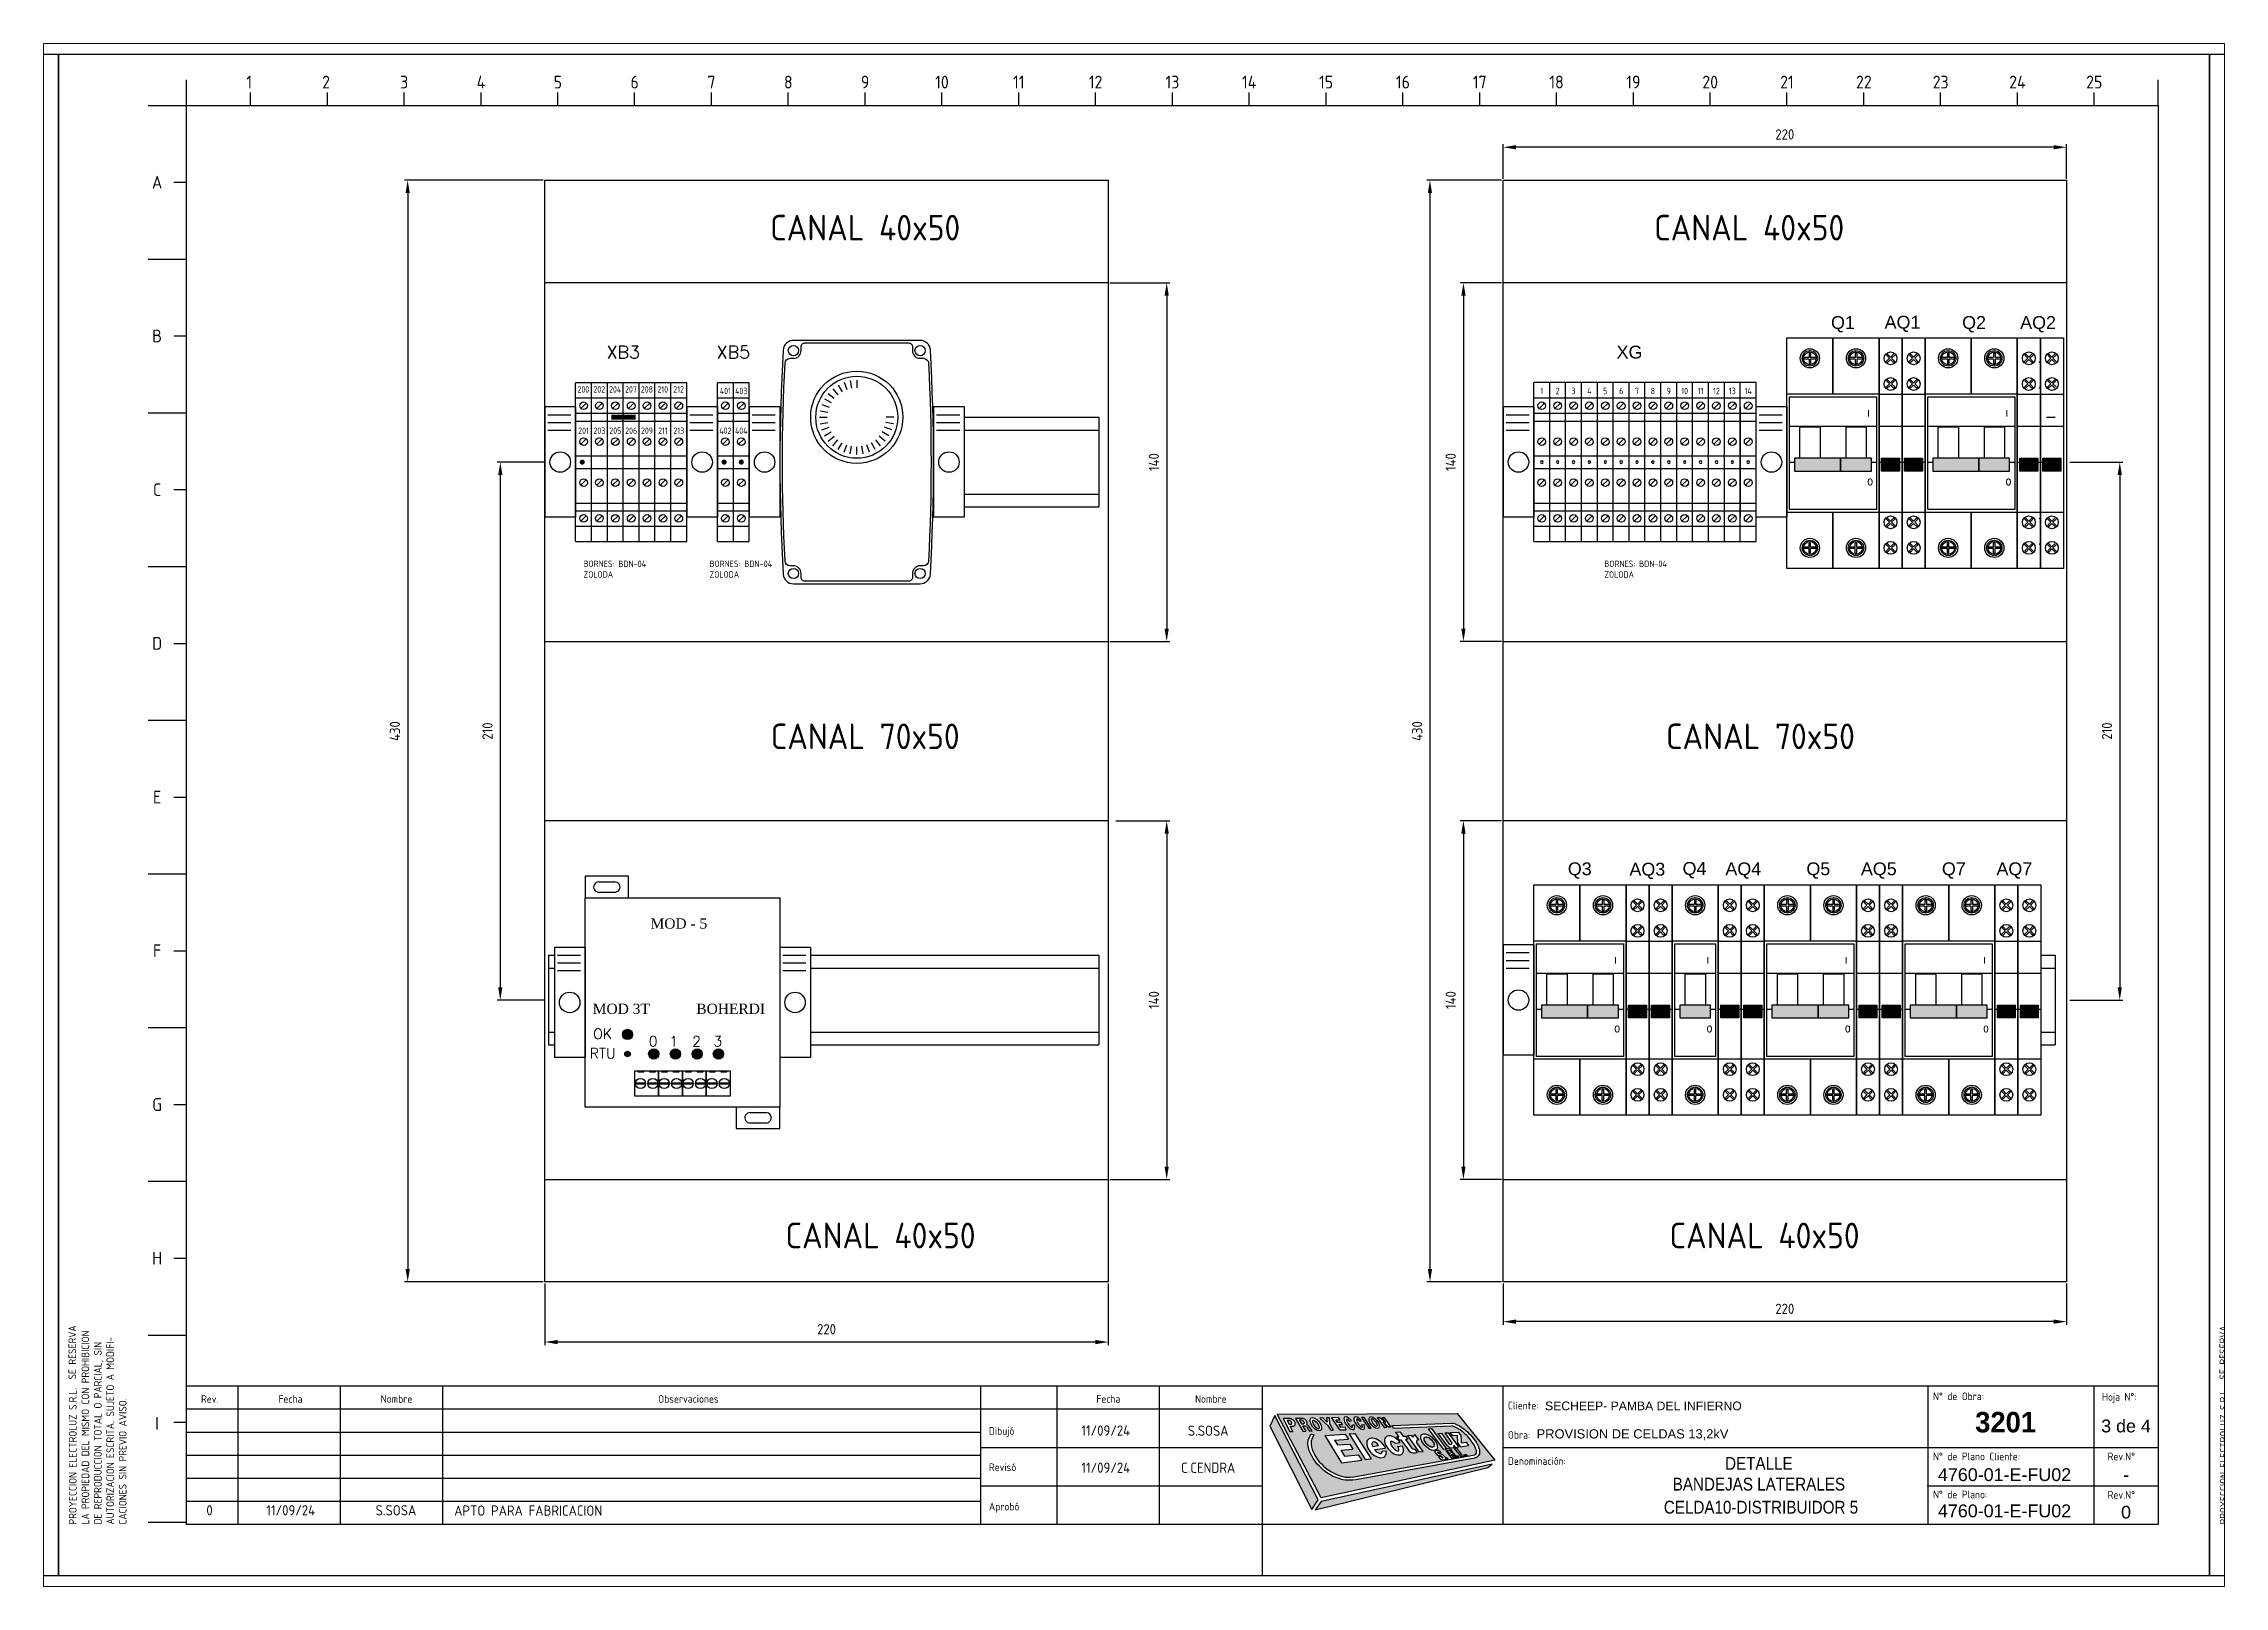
# Paper-space layout 'HOJA Nº 15' of a CAD drawing. Header units: millimetres. Extents: x -81 to 339, y -43 to 254.
# The model-space entities are those that its viewports show. They can reach past a viewport. Long polylines and large blocks are cut down to what shows.
import ezdxf
from ezdxf.enums import TextEntityAlignment as Align

# ---------------------------------------------------------------- set-up
doc = ezdxf.new("R2010")
doc.units = ezdxf.units.MM
for name, color, linetype in [('AUXILIAR', 30, 'Continuous'), ('COTAS', 3, 'Continuous'), ('TEXTO', 3, 'Continuous'), ('TEXTOS', 3, 'Continuous')]:
    doc.layers.add(name, color=color, linetype=linetype)
doc.styles.add('ROMAND', font='romand__.ttf')
doc.styles.add('ROMANS', font='isocp3.shx')
doc.styles.get("Standard").update_dxf_attribs({"font": 'arial.ttf'})
doc.styles.add('style1', font='arial.ttf', dxfattribs={"height": 1})
doc.styles.add('style2', font='romab___.ttf', dxfattribs={"height": 1})
doc.dimstyles.new('ISO-25', dxfattribs={"dimtxt": 10, "dimasz": 5, "dimexe": 1.25, "dimexo": 0.625, "dimgap": 3, "dimtad": 1, "dimtxsty": 'ROMANS', "dimcen": 2.5, "dimadec": 0, "dimazin": 0, "dimtfac": 1, "dimtmove": 0, "dimatfit": 3, "dimfxl": 1, "dimarcsym": 0})

psp = doc.layouts.new('HOJA Nº 15')

msp = doc.modelspace()

# ---------------------------------------------------------------- texts
at = {"layer": 'TEXTOS', "char_height": 2, "attachment_point": 5, "style": 'ROMANS'}
for s, width, insert in [('0', 10.7021, (3140.99, -3826.37)), ('\\A1;11/09/24', 10.5263, (3156.84, -3826.38)), ('S.SOSA', 10.5263, (3177.39, -3826.38)), ('APTO PARA FABRICACION', 40.0316, (3203.22, -3826.44))]:
    msp.add_mtext_dynamic_manual_height_columns(s, width=width, gutter_width=10, heights=[0], dxfattribs=dict(at, insert=insert))

# ---------------------------------------------------------------- blocks, each defined once
blk = doc.blocks.new('LOGO_CARTEL')
h = blk.add_hatch(color=256)
h.paths.add_polyline_path([(142.47, 264.28), (141.49, 262.24), (149.7, 245.92), (150.94, 247.81)])
h.paths.add_polyline_path([(184.11, 254.12), (184.93, 254.82), (151.56, 247.54), (150.39, 245.86)])
h = blk.add_hatch(color=256)
h.paths.add_polyline_path([(185.45, 255.61), (178.1, 264.69), (142.97, 264.57), (151.52, 248.23)])
h.paths.add_polyline_path([(153.24, 252.79), (152.6, 253.2), (152.04, 253.59), (151.59, 254), (151.16, 254.44), (150.71, 254.89), (150.36, 255.38), (150, 255.89), (149.7, 256.4), (149.42, 256.99), (149.2, 257.49), (149.06, 258.04), (148.97, 258.73), (149.01, 259.5), (149.17, 259.93), (149.57, 260.73), (150.14, 260.51), (149.72, 259.7), (149.61, 259.38), (149.57, 258.75), (149.65, 258.15), (149.77, 257.68), (149.96, 257.23), (150.22, 256.69), (150.51, 256.22), (150.85, 255.73), (151.17, 255.28), (151.59, 254.86), (152.01, 254.43), (152.41, 254.06), (152.94, 253.7), (153.55, 253.3), (154.16, 252.96), (154.86, 252.68), (155.76, 252.4), (156.22, 252.29), (156.72, 252.29), (157.23, 252.29), (157.9, 252.35), (181.25, 256.56), (181.54, 256.63, 0.142238), (181.69, 256.72), (181.75, 256.78), (181.85, 256.93), (181.87, 257.15), (181.85, 257.48), (181.76, 257.75), (181.62, 258.12), (181.46, 258.44), (181.28, 258.77), (180.99, 259.18), (180.75, 259.51), (180.5, 259.82), (180.25, 260.11), (179.99, 260.39), (179.75, 260.61), (179.41, 260.91), (179.09, 261.18), (178.67, 261.47), (178.25, 261.74), (177.83, 261.95), (177.41, 262.15, 0.119777), (177.04, 262.22), (165.67, 261.78), (165.38, 262.34), (177.06, 262.79, -0.106118), (177.56, 262.71), (178.08, 262.5), (178.54, 262.27), (179.01, 261.97), (179.45, 261.65), (179.8, 261.36), (180.16, 261.06), (180.41, 260.81), (180.69, 260.51), (180.96, 260.2), (181.23, 259.88), (181.48, 259.53), (181.79, 259.09), (181.99, 258.72), (182.17, 258.36), (182.32, 257.95), (182.45, 257.61), (182.47, 257.15), (182.44, 256.72), (182.21, 256.4), (182.16, 256.34, -0.158957), (181.5, 255.99), (158.33, 251.77), (157.76, 251.7), (157.15, 251.65), (156.53, 251.65), (156.14, 251.69), (155.6, 251.82), (154.66, 252.11), (153.9, 252.42)], flags=16)
h.paths.add_polyline_path([(155.5, 255.05), (152.28, 260.4), (156.26, 260.66), (156.88, 259.68), (154.12, 259.51), (154.74, 258.54), (157.14, 258.69), (157.76, 257.71), (155.36, 257.56), (156.11, 256.37), (158.75, 256.64), (159.47, 255.59)], flags=16)
h.paths.add_polyline_path([(160.16, 255.69), (156.98, 260.71), (158.15, 260.78), (161.28, 255.84)], flags=16)
edge = h.paths.add_edge_path(flags=16)
edge.add_ellipse((162.35, 257.98), major_axis=(-1.64, 1.65), ratio=0.605135, start_angle=237.0675, end_angle=582.4213, ccw=False)
edge.add_line((164.08, 257.92), (161.98, 257.63))
edge.add_ellipse((162.5, 257.93), major_axis=(-0.835, 0.984), ratio=0.458058, start_angle=84.9809, end_angle=214.0434)
edge.add_line((163.44, 257.33), (164.24, 257.43))
edge = h.paths.add_edge_path(flags=16)
edge.add_ellipse((150.51, 262.59), major_axis=(-0.96, 1.21), ratio=0.506682, start_angle=0, end_angle=360)
h.paths.add_polyline_path([(152.82, 262.37), (151.28, 263.79), (151.84, 263.81), (152.71, 263.01), (152.6, 263.83), (153.16, 263.85), (153.26, 262.57), (153.91, 261.46), (153.36, 261.45)], flags=16)
edge = h.paths.add_edge_path(flags=16)
edge.add_line((149.79, 261.28), (149.25, 261.25))
edge.add_line((149.25, 261.25), (148.66, 262.12))
edge.add_arc((148.33, 261.89), 0.401, 34.397, 90)
edge.add_line((148.33, 262.29), (147.89, 262.29))
edge.add_line((147.89, 262.29), (148.52, 261.21))
edge.add_line((148.52, 261.21), (148, 261.18))
edge.add_line((148, 261.18), (146.55, 263.69))
edge.add_line((146.55, 263.69), (148, 263.71))
edge.add_ellipse((148.13, 262.98), major_axis=(-0.502, 0.634), ratio=0.71837, start_angle=323.3523, end_angle=323.3684)
edge.add_ellipse((148.13, 262.98), major_axis=(-0.502, 0.634), ratio=0.71837, start_angle=199.3138, end_angle=323.3523, ccw=False)
edge.add_arc((148.34, 261.53), 1.06, 33.6731, 67.0847, ccw=False)
edge.add_line((149.22, 262.12), (149.79, 261.28))
h.paths.add_polyline_path([(155.12, 261.5), (153.56, 263.87), (154.96, 263.92), (155.24, 263.48), (154.4, 263.45), (154.75, 262.93), (155.44, 262.95), (155.7, 262.56), (155.01, 262.54), (155.39, 261.96), (156.22, 261.99), (156.44, 261.52)], flags=16)
edge = h.paths.add_edge_path(flags=0)
edge.add_ellipse((150.52, 262.53), major_axis=(-0.594, 0.856), ratio=0.330901, start_angle=0, end_angle=360)
edge = h.paths.add_edge_path(flags=0)
edge.add_ellipse((162.11, 258.41), major_axis=(-0.541, 0.637), ratio=0.636404, start_angle=243.4125, end_angle=432.3454, ccw=False)
edge.add_line((162.72, 258.43), (161.56, 258.27))
edge = h.paths.add_edge_path(flags=16)
edge.add_ellipse((157.04, 262.78), major_axis=(-0.93, 1.17), ratio=0.425735, start_angle=282.572, end_angle=593.9609, ccw=False)
edge.add_arc((156.93, 263.1), 0.509, 16.5743, 39.0238, ccw=False)
edge.add_line((157.42, 263.24), (157.07, 263.19))
edge.add_ellipse((157.08, 262.76), major_axis=(-0.543, 0.779), ratio=0.27429, start_angle=292.4474, end_angle=595.3057)
edge.add_line((157.56, 262.44), (157.87, 262.48))
edge.add_arc((157.89, 262.37), 0.115, 14.4162, 97.6608, ccw=False)
h.paths.add_polyline_path([(146.03, 261.16), (145.44, 261.16), (144.1, 263.68), (145.5, 263.68), (145.55, 263.66), (145.66, 263.63), (145.78, 263.6), (145.9, 263.54), (146.01, 263.48), (146.13, 263.38), (146.25, 263.27), (146.33, 263.14), (146.38, 263.02), (146.45, 262.91), (146.49, 262.79), (146.49, 262.67), (146.49, 262.56), (146.45, 262.44), (146.36, 262.32), (146.25, 262.25), (146.12, 262.22), (145.47, 262.22)], flags=16)
edge = h.paths.add_edge_path(flags=16)
edge.add_ellipse((158.97, 262.81), major_axis=(-0.93, 1.17), ratio=0.425735, start_angle=282.572, end_angle=593.9609, ccw=False)
edge.add_arc((158.86, 263.13), 0.509, 16.5743, 39.0238, ccw=False)
edge.add_line((159.35, 263.28), (159, 263.23))
edge.add_ellipse((159.01, 262.8), major_axis=(-0.543, 0.779), ratio=0.27429, start_angle=292.4474, end_angle=595.3057)
edge.add_line((159.49, 262.48), (159.8, 262.52))
edge.add_arc((159.81, 262.4), 0.115, 14.4162, 97.6608, ccw=False)
h.paths.add_polyline_path([(148.04, 262.64), (147.69, 262.64), (147.25, 263.39), (147.77, 263.39, -0.267537), (148.12, 263.19), (148.24, 262.98, -0.577864)], flags=0)
h.paths.add_polyline_path([(160.86, 261.81), (159.45, 263.92), (159.91, 263.93), (161.32, 261.82)], flags=16)
h.paths.add_polyline_path([(145.7, 262.59), (145.65, 262.58), (145.28, 262.58), (144.88, 263.32), (145.38, 263.32), (145.46, 263.31), (145.52, 263.28), (145.56, 263.22), (145.62, 263.16), (145.66, 263.1), (145.7, 263.04), (145.73, 262.98), (145.77, 262.92), (145.79, 262.86), (145.8, 262.8), (145.8, 262.75), (145.8, 262.69), (145.76, 262.63)], flags=0)
edge = h.paths.add_edge_path(flags=16)
edge.add_ellipse((165.77, 258.46), major_axis=(-1.6, 1.64), ratio=0.559918, start_angle=258.3206, end_angle=598.3068, ccw=False)
edge.add_line((166.99, 259.01), (165.99, 258.88))
edge.add_ellipse((165.89, 258.32), major_axis=(-0.759, 0.923), ratio=0.373274, start_angle=287.7931, end_angle=608.3)
edge.add_line((166.49, 258.25), (167.39, 258.37))
edge = h.paths.add_edge_path(flags=16)
edge.add_ellipse((161.89, 262.91), major_axis=(-0.86, 1.08), ratio=0.489465, start_angle=0, end_angle=360)
edge = h.paths.add_edge_path(flags=0)
edge.add_ellipse((161.9, 262.93), major_axis=(-0.54, 0.779), ratio=0.302309, start_angle=0, end_angle=360)
h.paths.add_polyline_path([(163.97, 261.87), (162.55, 263.93), (162.91, 263.99), (164.17, 262.91), (163.46, 263.93), (163.81, 263.99), (165.16, 262.03), (164.79, 261.99), (163.56, 263.06), (164.34, 261.93)], flags=16)
h.paths.add_polyline_path([(166.28, 260.11), (166.69, 260.15), (166.05, 261.02), (166.92, 261.13), (167.57, 260.23), (168, 260.27), (168.43, 259.68), (168, 259.64), (169.24, 257.93, 0.24674), (169.66, 257.73), (169.81, 257.73), (170.29, 257.06), (169.83, 257, -0.300023), (168.56, 257.57), (167.12, 259.56), (166.71, 259.52)], flags=16)
edge = h.paths.add_edge_path(flags=16)
edge.add_line((168.39, 260.33), (169.25, 260.37))
edge.add_line((169.25, 260.37), (169.47, 260.07))
edge.add_arc((169.5, 260.09), 0.03, 215.486, 361.1088)
edge.add_arc((169.97, 260.09), 0.441, 104.8395, 181.1088, ccw=False)
edge.add_arc((169.88, 260.42), 0.1, 35.486, 104.8395, ccw=False)
edge.add_line((169.96, 260.48), (170.64, 259.54))
edge.add_arc((170.61, 259.52), 0.03, -113.2047, 35.486, ccw=False)
edge.add_ellipse((170.5, 259.16), major_axis=(-0.242, 0.291), ratio=0.873543, start_angle=300.2982, end_angle=425.9015)
edge.add_line((170.17, 259.09), (171.46, 257.28))
edge.add_line((171.46, 257.28), (170.63, 257.19))
edge.add_line((170.63, 257.19), (168.39, 260.33))
edge = h.paths.add_edge_path(flags=16)
edge.add_ellipse((172.62, 259.1), major_axis=(-1.43, 1.46), ratio=0.516133, start_angle=0, end_angle=360)
h.paths.add_polyline_path([(171.68, 259.27), (171.76, 259.4), (171.6, 259.47), (171.69, 259.58), (171.56, 259.68), (171.67, 259.77), (171.59, 259.92), (171.73, 259.95), (171.76, 260.12), (171.89, 260.06), (172.01, 260.18), (172.09, 260.06), (172.23, 260.15), (172.28, 260.01), (172.44, 260.07), (172.45, 259.94), (172.61, 259.98), (172.62, 259.84), (172.78, 259.87), (172.78, 259.73), (172.94, 259.74), (172.92, 259.6), (173.09, 259.61), (173.06, 259.47), (173.23, 259.46), (173.19, 259.32), (173.36, 259.31), (173.31, 259.17), (173.48, 259.14), (173.42, 259.01), (173.58, 258.96), (173.5, 258.83), (173.66, 258.76), (173.57, 258.65), (173.7, 258.55), (173.59, 258.46), (173.67, 258.31), (173.53, 258.27), (173.5, 258.11), (173.37, 258.17), (173.25, 258.05), (173.18, 258.17), (173.03, 258.08), (172.99, 258.22), (172.83, 258.15), (172.81, 258.29), (172.65, 258.25), (172.65, 258.4), (172.48, 258.36), (172.49, 258.51), (172.32, 258.49), (172.34, 258.63), (172.17, 258.62), (172.2, 258.77), (172.03, 258.77), (172.07, 258.91), (171.9, 258.93), (171.95, 259.06), (171.78, 259.09), (171.85, 259.22)], flags=0)
h.paths.add_polyline_path([(173.8, 257.15), (173.83, 257.39), (174.08, 257.52), (174.22, 257.54), (174.38, 257.51), (174.52, 257.49), (174.64, 257.41), (174.94, 257.06), (174.62, 256.96), (174.52, 257.09), (174.42, 257.15), (174.34, 257.19), (174.28, 257.17), (174.25, 257.15), (174.25, 257.08), (174.38, 256.93), (174.59, 256.86), (174.75, 256.82), (175.08, 256.76), (175.21, 256.71), (175.3, 256.64), (175.79, 256.07), (175.77, 255.8), (175.68, 255.64), (175.46, 255.6), (175.2, 255.64), (174.92, 255.74), (174.52, 256.25), (174.86, 256.37), (175.15, 256.02), (175.18, 256.01), (175.27, 256.02), (175.28, 256.06), (175.27, 256.13), (175.23, 256.18), (175.13, 256.27), (175.01, 256.37), (174.92, 256.39), (174.75, 256.41), (174.58, 256.42), (174.44, 256.44), (174.31, 256.51)], flags=16)
h.paths.add_polyline_path([(172.44, 261.7), (173.1, 261.74), (175.97, 257.84), (175.34, 257.75)], flags=16)
h.paths.add_polyline_path([(175.82, 256), (176.1, 256.04), (176.35, 255.76), (176.07, 255.71)], flags=16)
h.paths.add_polyline_path([(174.35, 260.81), (175.02, 260.85), (176.44, 258.91), (176.66, 258.7), (176.89, 258.64), (177.04, 258.67), (177.08, 258.79), (177.09, 258.95), (175.66, 260.89), (176.33, 260.93), (178.37, 258.16), (177.73, 258.07), (177.45, 258.45), (177.45, 258.19), (177.37, 258.02), (177.04, 257.98), (176.65, 258.07), (176.33, 258.29), (176, 258.56)], flags=16)
h.paths.add_polyline_path([(175.86, 257.46), (175.87, 257.65), (175.97, 257.76), (176.36, 257.81), (176.67, 257.74), (176.9, 257.63), (177.21, 257.23, -0.277461), (177.23, 257.02), (177.18, 256.92), (177.38, 256.89, -0.202512), (177.52, 256.81), (178.08, 256.06), (177.7, 255.99), (177.25, 256.6, 0.26962), (177.06, 256.68), (176.89, 256.65), (177.42, 255.94), (177.05, 255.88)], flags=16)
h.paths.add_polyline_path([(176.13, 257.49), (176.53, 257.55, -0.26962), (176.72, 257.47), (176.89, 257.24, -0.575274), (176.75, 256.93), (176.57, 256.9)], flags=0)
h.paths.add_polyline_path([(177.52, 257.95), (177.9, 258), (179.04, 256.57), (179.49, 256.63), (179.74, 256.34), (178.92, 256.2)], flags=16)
h.paths.add_polyline_path([(177.94, 256.38), (178.22, 256.42), (178.47, 256.14), (178.2, 256.09)], flags=16)
h.paths.add_polyline_path([(176.67, 260.96), (178.34, 261.06), (178.8, 260.51), (178.9, 258.96), (179.83, 259.09), (180.32, 258.42), (178.69, 258.2), (178.16, 258.94), (178.07, 260.43), (177.11, 260.36)], flags=16)
h.paths.add_polyline_path([(179.59, 256.66), (179.87, 256.7), (180.12, 256.42), (179.85, 256.37)], flags=16)
at = {"color": 7}
for p, q in [((147.89, 262.29), (148.52, 261.21)), ((147.89, 262.29), (148.33, 262.29)), ((147.99, 261.18), (148.52, 261.21)), ((148.66, 262.12), (149.25, 261.25)), ((149.25, 261.25), (149.79, 261.28)), ((152.28, 260.4), (156.26, 260.66)), ((152.28, 260.4), (155.5, 255.05)), ((153.26, 262.58), (153.91, 261.46)), ((153.35, 261.45), (153.91, 261.46)), ((156.26, 260.66), (156.88, 259.68)), ((156.98, 260.71), (158.15, 260.78)), ((156.98, 260.71), (160.16, 255.69)), ((157.07, 263.19), (157.42, 263.24)), ((158.15, 260.78), (161.28, 255.84)), ((159.49, 262.48), (159.8, 262.52)), ((166.05, 261.02), (166.92, 261.13)), ((166.05, 261.02), (166.69, 260.15)), ((166.28, 260.11), (166.69, 260.15)), ((166.28, 260.11), (166.71, 259.52)), ((166.92, 261.13), (167.57, 260.23)), ((167.57, 260.23), (168, 260.27)), ((168, 260.27), (168.43, 259.68)), ((172.44, 261.7), (173.1, 261.74)), ((172.44, 261.7), (175.34, 257.75)), ((173.1, 261.74), (175.97, 257.84)), ((174.35, 260.81), (175.02, 260.85)), ((174.35, 260.81), (176, 258.56)), ((175.02, 260.85), (176.44, 258.91)), ((175.66, 260.89), (176.33, 260.93)), ((175.66, 260.89), (177.09, 258.95)), ((176.33, 260.93), (178.37, 258.16)), ((176.67, 260.96), (178.34, 261.06)), ((176.67, 260.96), (177.11, 260.36)), ((177.11, 260.36), (178.07, 260.43)), ((178.07, 260.43), (178.16, 258.94)), ((178.8, 260.51), (178.34, 261.06)), ((178.8, 260.51), (178.9, 258.96)), ((154.12, 259.51), (156.88, 259.68)), ((154.12, 259.51), (154.74, 258.54)), ((154.74, 258.54), (157.14, 258.69)), ((155.36, 257.56), (157.76, 257.71)), ((155.36, 257.56), (156.11, 256.37)), ((155.5, 255.05), (159.47, 255.59)), ((156.11, 256.37), (158.75, 256.64)), ((157.14, 258.69), (157.76, 257.71)), ((158.75, 256.64), (159.47, 255.59)), ((160.16, 255.69), (161.28, 255.84)), ((161.56, 258.27), (162.72, 258.43)), ((161.98, 257.63), (164.08, 257.92)), ((163.44, 257.33), (164.24, 257.43)), ((165.99, 258.88), (166.99, 259.01)), ((166.49, 258.25), (167.39, 258.37)), ((166.71, 259.52), (167.12, 259.56)), ((167.12, 259.56), (168.64, 257.45)), ((168, 259.64), (168.43, 259.68)), ((168, 259.64), (169.24, 257.93)), ((169.66, 257.73), (169.81, 257.73)), ((169.76, 256.99), (170.29, 257.06)), ((169.81, 257.73), (170.29, 257.06)), ((175.34, 257.75), (175.97, 257.84)), ((176, 258.56), (176.33, 258.29)), ((176.33, 258.29), (176.65, 258.07)), ((176.44, 258.91), (176.66, 258.7)), ((176.65, 258.07), (177.04, 257.98)), ((176.66, 258.7), (176.89, 258.64)), ((176.89, 258.64), (177.04, 258.67)), ((177.04, 258.67), (177.08, 258.79)), ((177.04, 257.98), (177.37, 258.02)), ((177.08, 258.79), (177.09, 258.95)), ((177.37, 258.02), (177.45, 258.19)), ((177.45, 258.19), (177.45, 258.45)), ((177.45, 258.45), (177.73, 258.07)), ((177.73, 258.07), (178.37, 258.16)), ((178.16, 258.94), (178.69, 258.2)), ((178.69, 258.2), (180.32, 258.42)), ((178.9, 258.96), (179.83, 259.09)), ((179.83, 259.09), (180.32, 258.42))]:
    blk.add_line(p, q, dxfattribs=at)
for points in [[(150.94, 247.81), (142.47, 264.28), (141.49, 262.24), (149.7, 245.92)], [(142.97, 264.57), (178.1, 264.69), (185.45, 255.61), (151.52, 248.23)], [(146.36, 262.32), (146.45, 262.44), (146.49, 262.56), (146.49, 262.67), (146.49, 262.79), (146.45, 262.91), (146.38, 263.02), (146.33, 263.14), (146.25, 263.27), (146.13, 263.38), (146.01, 263.48), (145.9, 263.54), (145.78, 263.6), (145.66, 263.63), (145.55, 263.66), (145.5, 263.68), (144.1, 263.68), (145.44, 261.16), (146.03, 261.16), (145.47, 262.22), (146.12, 262.22), (146.25, 262.25)], [(145.7, 262.59), (145.76, 262.63), (145.8, 262.69), (145.8, 262.75), (145.8, 262.8), (145.79, 262.86), (145.77, 262.92), (145.73, 262.98), (145.7, 263.04), (145.66, 263.1), (145.62, 263.16), (145.56, 263.22), (145.52, 263.28), (145.46, 263.31), (145.4, 263.32), (145.36, 263.32), (144.88, 263.32), (145.28, 262.58), (145.65, 262.58)], [(155.44, 262.95), (154.75, 262.93), (154.4, 263.45), (155.24, 263.48), (154.96, 263.92), (153.56, 263.87), (155.12, 261.5), (156.44, 261.52), (156.22, 261.99), (155.39, 261.96), (155.01, 262.54), (155.7, 262.56)], [(161.32, 261.82), (159.91, 263.93), (159.45, 263.92), (160.86, 261.81)], [(175.82, 256), (176.07, 255.71), (176.35, 255.76), (176.1, 256.04)], [(179.74, 256.34), (178.92, 256.2), (177.52, 257.95), (177.9, 258), (179.04, 256.57), (179.49, 256.63)], [(178.2, 256.09), (178.47, 256.14), (178.22, 256.42), (177.94, 256.38)], [(179.87, 256.7), (180.12, 256.42), (179.85, 256.37), (179.59, 256.66)], [(184.11, 254.12), (184.93, 254.82), (151.56, 247.54), (150.39, 245.86)]]:
    blk.add_lwpolyline(points, close=True, dxfattribs=at)
for points in [[(148, 263.71), (146.55, 263.69), (148, 261.18)], [(153.26, 262.57), (153.16, 263.85), (152.6, 263.83), (152.71, 263.01), (151.84, 263.81), (151.28, 263.79), (152.82, 262.37), (153.35, 261.47)], [(157.56, 262.44), (157.87, 262.48)], [(162.55, 263.93), (162.91, 263.99), (164.17, 262.91), (163.46, 263.93), (163.81, 263.99), (165.16, 262.03), (164.79, 261.99), (163.56, 263.06), (164.34, 261.93), (163.97, 261.87), (162.55, 263.93)], [(171.69, 259.58), (171.56, 259.68), (171.67, 259.77)], [(171.67, 259.77), (171.59, 259.92), (171.73, 259.95)], [(171.73, 259.95), (171.76, 260.12), (171.89, 260.06)], [(171.89, 260.06), (172.01, 260.18), (172.09, 260.06)], [(172.09, 260.06), (172.23, 260.15), (172.28, 260.01)], [(172.28, 260.01), (172.44, 260.07), (172.45, 259.94)], [(172.45, 259.94), (172.61, 259.98), (172.62, 259.84)], [(172.62, 259.84), (172.78, 259.87), (172.78, 259.73)], [(172.78, 259.73), (172.94, 259.74), (172.92, 259.6)], [(171.76, 259.4), (171.6, 259.47), (171.7, 259.58)], [(171.85, 259.22), (171.68, 259.27), (171.76, 259.4)], [(171.95, 259.06), (171.78, 259.09), (171.85, 259.22)], [(172.07, 258.91), (171.9, 258.93), (171.95, 259.06)], [(172.2, 258.77), (172.03, 258.77), (172.07, 258.91)], [(172.34, 258.63), (172.17, 258.62), (172.2, 258.77)], [(172.49, 258.51), (172.32, 258.49), (172.34, 258.63)], [(172.65, 258.4), (172.48, 258.36), (172.49, 258.51)], [(172.81, 258.29), (172.65, 258.25), (172.65, 258.4)], [(172.99, 258.22), (172.83, 258.15), (172.81, 258.29)], [(172.92, 259.6), (173.09, 259.61), (173.06, 259.47)], [(173.18, 258.17), (173.03, 258.08), (172.99, 258.22)], [(173.06, 259.47), (173.23, 259.46), (173.19, 259.32)], [(173.37, 258.17), (173.25, 258.05), (173.18, 258.17)], [(173.19, 259.32), (173.36, 259.31), (173.31, 259.17)], [(173.31, 259.17), (173.48, 259.14), (173.42, 259.01)], [(173.53, 258.27), (173.5, 258.11), (173.37, 258.17)], [(173.42, 259.01), (173.58, 258.96), (173.5, 258.83)], [(173.5, 258.83), (173.66, 258.76), (173.57, 258.65)], [(173.59, 258.46), (173.67, 258.31), (173.53, 258.27)], [(173.57, 258.65), (173.7, 258.55), (173.59, 258.46)]]:
    blk.add_lwpolyline(points, dxfattribs=at)
for points in [[(148.12, 263.19, 0.267537), (147.77, 263.39), (147.25, 263.39), (147.69, 262.64), (148.04, 262.64, 0.577864), (148.24, 262.98, -0.577864), (148.04, 262.64, 0.577864), (148.24, 262.98)], [(181.25, 256.56), (181.54, 256.63, 0.142238), (181.69, 256.72), (181.75, 256.78), (181.85, 256.93), (181.87, 257.15), (181.85, 257.48), (181.76, 257.75), (181.62, 258.12), (181.46, 258.44), (181.28, 258.77), (180.99, 259.18), (180.75, 259.51), (180.5, 259.82), (180.25, 260.11), (179.99, 260.39), (179.75, 260.61), (179.41, 260.91), (179.09, 261.18), (178.67, 261.47), (178.25, 261.74), (177.83, 261.95), (177.41, 262.15, 0.120209), (177.04, 262.22), (165.67, 261.78), (165.38, 262.34), (177.06, 262.79, -0.106118), (177.56, 262.71), (178.08, 262.5), (178.54, 262.27), (179.01, 261.97), (179.45, 261.65), (179.8, 261.36), (180.16, 261.06), (180.41, 260.81), (180.69, 260.51), (180.96, 260.2), (181.23, 259.88), (181.48, 259.53), (181.79, 259.09), (181.99, 258.72), (182.17, 258.36), (182.32, 257.95), (182.45, 257.61), (182.47, 257.15), (182.44, 256.72), (182.21, 256.4), (182.16, 256.34, -0.158957), (181.5, 255.99), (158.33, 251.77), (157.76, 251.7), (157.15, 251.65), (156.53, 251.65), (156.14, 251.69), (155.6, 251.82), (154.66, 252.11), (153.9, 252.42), (153.24, 252.79), (152.6, 253.2), (152.04, 253.59), (151.59, 254), (151.16, 254.44), (150.71, 254.89), (150.36, 255.38), (150, 255.89), (149.7, 256.4), (149.42, 256.99), (149.2, 257.49), (149.06, 258.04), (148.97, 258.73), (149.01, 259.5), (149.17, 259.93), (149.57, 260.73), (150.14, 260.51), (149.72, 259.7), (149.61, 259.38), (149.57, 258.75), (149.65, 258.15), (149.77, 257.68), (149.96, 257.23), (150.22, 256.69), (150.51, 256.22), (150.85, 255.73), (151.17, 255.28), (151.59, 254.86), (152.01, 254.43), (152.41, 254.06), (152.94, 253.7), (153.55, 253.3), (154.16, 252.96), (154.86, 252.68), (155.76, 252.4), (156.22, 252.29), (156.72, 252.29, 0.000442), (156.72, 252.29), (157.23, 252.29), (157.9, 252.35)], [(175.13, 256.27), (175.01, 256.37), (174.92, 256.39), (174.75, 256.41), (174.58, 256.42), (174.44, 256.44), (174.31, 256.51), (173.8, 257.15), (173.83, 257.39), (174.08, 257.52), (174.22, 257.54), (174.38, 257.51, 0.000407), (174.38, 257.51), (174.52, 257.49), (174.64, 257.41), (174.94, 257.06), (174.62, 256.96), (174.52, 257.09), (174.42, 257.15), (174.34, 257.19), (174.28, 257.17), (174.25, 257.15), (174.25, 257.08), (174.38, 256.93), (174.59, 256.86), (174.75, 256.82), (175.08, 256.76), (175.21, 256.71), (175.3, 256.64), (175.79, 256.07), (175.77, 255.8), (175.68, 255.64), (175.46, 255.6), (175.2, 255.64), (174.92, 255.74), (174.52, 256.25), (174.86, 256.37), (175.15, 256.02), (175.18, 256.01), (175.27, 256.02), (175.28, 256.06), (175.27, 256.13), (175.23, 256.18)], [(177.38, 256.89), (177.18, 256.92), (177.23, 257.02, 0.277461), (177.21, 257.23), (176.9, 257.63), (176.67, 257.74), (176.36, 257.81), (175.97, 257.76), (175.87, 257.65), (175.86, 257.46), (177.05, 255.88), (177.42, 255.94), (176.89, 256.65), (177.06, 256.68, -0.26962), (177.25, 256.6), (177.7, 255.99), (178.08, 256.06), (177.52, 256.81, 0.202512)], [(176.13, 257.49), (176.53, 257.55, -0.26962), (176.72, 257.47), (176.89, 257.24, -0.575274), (176.75, 256.93), (176.57, 256.9)]]:
    blk.add_lwpolyline(points, format="xyb", close=True, dxfattribs=at)
for points in [[(149.79, 261.27), (149.22, 262.12, 0.145776), (148.75, 262.51)], [(159, 263.23), (159.35, 263.28, 0.098269), (159.26, 263.45)], [(170.6, 259.49, 0.75829), (170.64, 259.54), (169.96, 260.48, 0.3122), (169.85, 260.52, 0.345642), (169.53, 260.09, -0.737417), (169.47, 260.07), (169.25, 260.37), (168.39, 260.33), (170.63, 257.19), (171.46, 257.28), (170.17, 259.09)]]:
    blk.add_lwpolyline(points, format="xyb", dxfattribs=at)
for centre, radius, start, end in [((148.33, 261.89), 0.401, 34.397, 90), ((156.93, 263.1), 0.509, 16.5743, 39.0238), ((157.89, 262.37), 0.115, 21.1508, 97.6608), ((159.81, 262.4), 0.115, 21.1508, 97.6608), ((169.62, 258.25), 1.27, 212.0264, 281.3337), ((169.64, 258.22), 0.5, 215.9216, 271.3628)]:
    blk.add_arc(centre, radius, start, end, dxfattribs=at)
for centre, major_axis, ratio in [((150.51, 262.59), (-0.96, 1.21), 0.506682), ((161.89, 262.91), (-0.86, 1.08), 0.489465), ((150.52, 262.53), (-0.594, 0.856), 0.330901), ((161.9, 262.93), (-0.54, 0.779), 0.302309), ((172.62, 259.1), (-1.43, 1.46), 0.516133)]:
    blk.add_ellipse(centre, major_axis=major_axis, ratio=ratio, dxfattribs=at)
for centre, major_axis, ratio, start_param, end_param in [((157.04, 262.78), (-0.93, 1.17), 0.425735, 4.931811, 10.366574), ((158.97, 262.81), (-0.93, 1.17), 0.425735, 4.931811, 10.366574), ((148.13, 262.98), (-0.502, 0.634), 0.71837, 3.478682, 5.643844), ((157.08, 262.76), (-0.543, 0.779), 0.27429, 5.104169, 10.390045), ((159.01, 262.8), (-0.543, 0.779), 0.27429, 5.104169, 10.390045), ((162.35, 257.98), (-1.64, 1.65), 0.605135, 4.137609, 10.165169), ((165.77, 258.46), (-1.6, 1.64), 0.559918, 4.508545, 10.442424), ((162.11, 258.41), (-0.541, 0.637), 0.636404, 4.248349, 7.545851), ((162.5, 257.93), (-0.835, 0.984), 0.458058, 1.483197, 3.735763), ((165.89, 258.32), (-0.759, 0.923), 0.373274, 5.022938, 10.616838), ((170.5, 259.16), (-0.242, 0.291), 0.873543, 5.241192, 7.433383)]:
    blk.add_ellipse(centre, major_axis=major_axis, ratio=ratio, start_param=start_param, end_param=end_param, dxfattribs=at)
blk = doc.blocks.new('A3-Funcional')
at = {"color": 1, "linetype": 'Continuous'}
for p, q in [((25, 287), (410, 287)), ((25, 10), (25, 287)), ((410, 287), (410, 10)), ((410, 37), (25, 37)), ((282, 37), (282, 10)), ((365, 37), (365, 10)), ((410, 10), (25, 10))]:
    blk.add_line(p, q, dxfattribs=at)
at = {"color": 2, "linetype": 'Continuous'}
for p, q in [((35, 37), (35, 10)), ((55, 37), (55, 10)), ((75, 37), (75, 10)), ((195, 10), (195, 37)), ((215, 10), (215, 37)), ((180, 32.5), (25, 32.5)), ((235, 32.5), (180, 32.5)), ((180, 28), (25, 28)), ((180, 23.5), (25, 23.5)), ((235, 25), (180, 25)), ((180, 19), (25, 19)), ((235, 17.5), (180, 17.5)), ((180, 14.5), (25, 14.5))]:
    blk.add_line(p, q, dxfattribs=at)
at = {"color": 1}
for p, q in [((180, 37), (180, 10)), ((180, 37), (180, 10)), ((235, 37), (235, 10)), ((365, 37), (365, 10))]:
    blk.add_line(p, q, dxfattribs=at)
at = {"color": 7}
for p, q in [((397.38, 37), (397.38, 25)), ((365, 25), (282, 25)), ((409.88, 25), (364.88, 25)), ((397.38, 25), (397.38, 10)), ((409.88, 17.5), (364.88, 17.5))]:
    blk.add_line(p, q, dxfattribs=at)
blk.add_line((235, 10), (235, 0))
at = {"color": 11}
blk.add_lwpolyline([(0, 0), (0, 297), (420, 297), (420, 0)], close=True, dxfattribs=at)
at = {"layer": 'TEXTOS'}
blk.add_line((25, 287), (25, 292), dxfattribs=at)
at = {"layer": 'TEXTOS', "color": 3}
for p, q in [((410, 287), (410, 292)), ((17.5, 287), (25, 287)), ((37.5, 287), (37.5, 289.5)), ((52.5, 287), (52.5, 289.5)), ((67.5, 287), (67.5, 289.5)), ((82.5, 287), (82.5, 289.5)), ((97.5, 287), (97.5, 289.5)), ((112.5, 287), (112.5, 289.5)), ((127.5, 287), (127.5, 289.5)), ((142.5, 287), (142.5, 289.5)), ((157.5, 287), (157.5, 289.5)), ((172.5, 287), (172.5, 289.5)), ((187.5, 287), (187.5, 289.5)), ((202.5, 287), (202.5, 289.5)), ((217.5, 287), (217.5, 289.5)), ((232.5, 287), (232.5, 289.5)), ((247.5, 287), (247.5, 289.5)), ((262.5, 287), (262.5, 289.5)), ((277.5, 287), (277.5, 289.5)), ((292.5, 287), (292.5, 289.5)), ((307.5, 287), (307.5, 289.5)), ((322.5, 287), (322.5, 289.5)), ((337.5, 287), (337.5, 289.5)), ((352.5, 287), (352.5, 289.5)), ((367.5, 287), (367.5, 289.5)), ((382.5, 287), (382.5, 289.5)), ((397.5, 287), (397.5, 289.5)), ((22.5, 272), (25, 272)), ((17.5, 257), (25, 257)), ((22.5, 242), (25, 242)), ((17.5, 227), (25, 227)), ((22.5, 212), (25, 212)), ((17.5, 197), (25, 197)), ((22.5, 182), (25, 182)), ((17.5, 167), (25, 167)), ((22.5, 152), (25, 152)), ((17.5, 137), (25, 137)), ((22.5, 122), (25, 122)), ((17.5, 107), (25, 107)), ((22.5, 92), (25, 92)), ((17.5, 77), (25, 77)), ((22.5, 62), (25, 62)), ((17.5, 47), (25, 47)), ((22.5, 30), (25, 30)), ((17.5, 10.5), (25, 10.5))]:
    blk.add_line(p, q, dxfattribs=at)
at = {"layer": 'TEXTOS', "color": 1, "linetype": 'Continuous'}
blk.add_line((282, 37), (282, 10), dxfattribs=at)
blk.add_blockref('LOGO_CARTEL', (95, -233))
at = {"layer": 'TEXTOS', "color": 3, "style": 'ROMANS'}
for s, p in [('1', (37.25, 290.3)), ('2', (52.25, 290.3)), ('3', (67.5, 290.3)), ('4', (82.5, 290.3)), ('5', (97.5, 290.3)), ('6', (112.5, 290.3)), ('7', (127.5, 290.3)), ('8', (142.5, 290.3)), ('9', (157.5, 290.3)), ('10', (172.5, 290.3)), ('11', (187.5, 290.3)), ('12', (202.5, 290.3)), ('13', (217.5, 290.3)), ('14', (232.5, 290.3)), ('15', (247.5, 290.3)), ('16', (262.5, 290.3)), ('17', (277.5, 290.3)), ('18', (292.5, 290.3)), ('19', (307.5, 290.3)), ('20', (322.5, 290.3)), ('21', (337.5, 290.3)), ('22', (352.5, 290.3)), ('23', (367.5, 290.3)), ('24', (382.5, 290.3)), ('25', (397.5, 290.3))]:
    blk.add_text(s, height=2.5, dxfattribs=at).set_placement(p, align=Align.CENTER)
for s, p in [('A', (19.26, 272)), ('B', (19.26, 242)), ('C', (19.26, 212)), ('D', (19.26, 182)), ('E', (19.26, 152)), ('F', (19.26, 122)), ('G', (19.26, 92)), ('H', (19.26, 62)), ('I', (19.26, 29.78))]:
    blk.add_text(s, height=2.5, dxfattribs=at).set_placement(p, align=Align.MIDDLE)
at = {"layer": 'TEXTOS', "color": 3, "linetype": 'Continuous', "style": 'ROMANS'}
for s, p in [('SE RESERVA', (3.45, 38.34)), ('LA PROPIEDAD DEL MISMO CON PROHIBICION', (6, 10.01)), ('DE REPRODUCCION TOTAL O PARCIAL, SIN', (8.43, 10.01)), ('AUTORIZACION ESCRITA. SUJETO A MODIFI-', (10.86, 10.01)), ('PROYECCION ELECTROLUZ S.R.L.', (3.54, 10.01)), ('CACIONES SIN PREVIO AVISO.', (13.29, 10.01))]:
    blk.add_text(s, height=1.5, rotation=90, dxfattribs=at).set_placement(p)
at = {"layer": 'TEXTOS', "color": 4, "linetype": 'Continuous', "style": 'ROMANS'}
for s, p in [('Rev.', (27.84, 33.77)), ('N° de Obra:', (366.01, 34.29)), ('Hoja N°:', (399.01, 34.19)), ('Cliente:', (283.01, 32.5)), ('Dibujó', (181.68, 27.53)), ('Obra:', (283.01, 26.75)), ('Revisó', (181.68, 20.45)), ('Denominación:', (283.01, 21.66)), ('N° de Plano Cliente:', (366.01, 22.56)), ('Rev.N°', (400.12, 22.56)), ('Aprobó', (181.68, 12.77)), ('N° de Plano:', (366.01, 15.14)), ('Rev.N°', (400.12, 15.06))]:
    blk.add_text(s, height=1.5, dxfattribs=at).set_placement(p)
for s, p in [('Fecha', (45.3, 34.53)), ('Nombre', (66, 34.53)), ('Observaciones', (123, 34.53)), ('Fecha', (205, 34.53)), ('Nombre', (225.01, 34.53))]:
    blk.add_text(s, height=1.5, dxfattribs=at).set_placement(p, align=Align.MIDDLE)
at = {"layer": 'TEXTOS', "color": 7, "linetype": 'Continuous', "style": 'style2', "width": 0.8}
blk.add_attdef('CLIENTE', (295.02, 31.81), '', height=3.5, dxfattribs=at)
at = {"layer": 'TEXTOS', "color": 7, "style": 'style2'}
blk.add_attdef('NºOBRA', text='', height=4, dxfattribs=at).set_placement((380.19, 28), align=Align.CENTER)
at = {"layer": 'TEXTOS', "color": 7, "linetype": 'Continuous', "style": 'style1'}
for tag, p in [('0/0', (403.7, 28)), ('1088-01MP01', (379.98, 18.5)), ('REVCLIENTE', (403.7, 18.5)), ('1088-01MP01', (379.98, 11.43)), ('REV', (403.7, 11.19))]:
    blk.add_attdef(tag, text='', height=2.5, dxfattribs=at).set_placement(p, align=Align.CENTER)
at = {"layer": 'TEXTOS', "style": 'ROMANS'}
for tag, p in [('04/01/01', (204.48, 27.37)), ('NAMEDIB', (224.48, 27.33)), ('FECHREV', (204.48, 20.11)), ('NAMEREV', (224.48, 20.1)), ('FECHAPR', (204.48, 12.61)), ('NAMEAPR', (224.48, 12.6))]:
    blk.add_attdef(tag, text='', height=2, dxfattribs=at).set_placement(p, align=Align.CENTER)
at = {"layer": 'TEXTOS', "color": 7, "style": 'style1'}
blk.add_attdef('OBRA', (295.02, 26.8), '', height=2.5, dxfattribs=at)
at = {"layer": 'TEXTOS', "color": 7, "style": 'style1', "width": 0.85}
for tag, p in [('DESCRIPCION1', (332.01, 20.37)), ('DESCRIPCION2', (332.01, 16.29)), ('DESCRIPCION3', (332.01, 12.18))]:
    blk.add_attdef(tag, text='', height=2.5, dxfattribs=at).set_placement(p, align=Align.CENTER)
blk = doc.blocks.new('BORNERA SEPARADOR')
for p, q in [((-649.79, 1388.9), (-661.79, 1388.9)), ((-661.79, 1388.9), (-661.79, 1345.9)), ((-649.79, 1388.9), (-649.79, 1345.9)), ((-660.59, 1385.9), (-651.59, 1385.9)), ((-660.59, 1382.9), (-651.59, 1382.9)), ((-660.59, 1379.9), (-651.59, 1379.9)), ((-649.79, 1345.9), (-661.79, 1345.9))]:
    blk.add_line(p, q)
blk.add_circle((-655.79, 1367.4), 4)
blk = doc.blocks.new('BORNERA DOBLE PISO')
at = {"layer": 'AUXILIAR'}
for p, q in [((-449.2, 1419.79), (-449.2, 1481.79)), ((-443, 1481.79), (-449.2, 1481.79)), ((-443, 1475.79), (-449.2, 1475.79)), ((-447.17, 1471.73), (-445.04, 1473.85)), ((-443, 1419.79), (-443, 1481.79)), ((-443, 1469.79), (-449.2, 1469.79)), ((-449.2, 1466.79), (-443, 1466.79)), ((-447.17, 1457.73), (-445.04, 1459.85)), ((-449.2, 1453.29), (-443, 1453.29)), ((-449.2, 1448.29), (-443, 1448.29)), ((-447.17, 1441.73), (-445.04, 1443.85)), ((-449.2, 1434.79), (-443, 1434.79)), ((-449.2, 1431.79), (-443, 1431.79)), ((-449.2, 1425.79), (-443, 1425.79)), ((-447.17, 1427.73), (-445.04, 1429.85)), ((-449.2, 1419.79), (-443, 1419.79))]:
    blk.add_line(p, q, dxfattribs=at)
for centre in [(-446.1, 1472.79), (-446.1, 1458.79), (-446.1, 1442.79), (-446.1, 1428.79)]:
    blk.add_circle(centre, 1.5, dxfattribs=at)
blk = doc.blocks.new('*D274')
at = {"layer": 'COTAS', "color": 0, "lineweight": -2, "transparency": 16777216}
for p, q in [((3620.42, -597.86), (3566.22, -597.86)), ((3567.47, -602.86), (3567.47, -1022.86)), ((3620.42, -1027.86), (3566.22, -1027.86))]:
    blk.add_line(p, q, dxfattribs=at)
at = {"layer": 'COTAS', "color": 0, "transparency": 16777216}
for points in [[(3566.64, -602.86), (3568.3, -602.86), (3567.47, -597.86)], [(3566.64, -1022.86), (3568.3, -1022.86), (3567.47, -1027.86)]]:
    blk.add_solid(points, dxfattribs=at)
at = {"layer": 'Defpoints', "color": 0, "transparency": 16777216}
for p in [(3621.04, -597.86), (3567.47, -1027.86), (3621.04, -1027.86)]:
    blk.add_point(p, dxfattribs=at)
at = {"layer": 'COTAS', "color": 0, "transparency": 16777216, "insert": (3562.47, -812.86), "char_height": 4, "attachment_point": 5, "rotation": 90, "style": 'ROMANS'}
blk.add_mtext('430', dxfattribs=at)
blk = doc.blocks.new('*D275')
at = {"layer": 'COTAS', "color": 0, "lineweight": -2, "transparency": 16777216}
for p, q in [((3621.04, -1028.48), (3621.04, -1052.61)), ((3841.04, -1028.48), (3841.04, -1052.61)), ((3836.04, -1051.36), (3626.04, -1051.36))]:
    blk.add_line(p, q, dxfattribs=at)
at = {"layer": 'COTAS', "color": 0, "transparency": 16777216}
for points in [[(3626.04, -1050.53), (3626.04, -1052.2), (3621.04, -1051.36)], [(3836.04, -1050.53), (3836.04, -1052.2), (3841.04, -1051.36)]]:
    blk.add_solid(points, dxfattribs=at)
at = {"layer": 'Defpoints', "color": 0, "transparency": 16777216}
for p in [(3621.04, -1027.86), (3841.04, -1027.86), (3621.04, -1051.36)]:
    blk.add_point(p, dxfattribs=at)
at = {"layer": 'COTAS', "color": 0, "transparency": 16777216, "insert": (3731.04, -1046.36), "char_height": 4, "attachment_point": 5, "style": 'ROMANS'}
blk.add_mtext('220', dxfattribs=at)
blk = doc.blocks.new('*D276')
at = {"layer": 'COTAS', "color": 0, "lineweight": -2, "transparency": 16777216}
for p, q in [((3841.67, -637.86), (3865.12, -637.86)), ((3863.87, -642.86), (3863.87, -772.86)), ((3841.67, -777.86), (3865.12, -777.86))]:
    blk.add_line(p, q, dxfattribs=at)
at = {"layer": 'COTAS', "color": 0, "transparency": 16777216}
for points in [[(3863.04, -642.86), (3864.7, -642.86), (3863.87, -637.86)], [(3863.04, -772.86), (3864.7, -772.86), (3863.87, -777.86)]]:
    blk.add_solid(points, dxfattribs=at)
at = {"layer": 'Defpoints', "color": 0, "transparency": 16777216}
for p in [(3841.04, -637.86), (3841.04, -777.86), (3863.87, -777.86)]:
    blk.add_point(p, dxfattribs=at)
at = {"layer": 'COTAS', "color": 0, "transparency": 16777216, "insert": (3858.87, -707.86), "char_height": 4, "attachment_point": 5, "rotation": 90, "style": 'ROMANS'}
blk.add_mtext('140', dxfattribs=at)
blk = doc.blocks.new('*D277')
at = {"layer": 'COTAS', "color": 0, "lineweight": -2, "transparency": 16777216}
for p, q in [((3844.02, -847.86), (3865.12, -847.86)), ((3863.87, -852.86), (3863.87, -982.86)), ((3841.67, -987.86), (3865.12, -987.86))]:
    blk.add_line(p, q, dxfattribs=at)
at = {"layer": 'COTAS', "color": 0, "transparency": 16777216}
for points in [[(3863.04, -852.86), (3864.7, -852.86), (3863.87, -847.86)], [(3863.04, -982.86), (3864.7, -982.86), (3863.87, -987.86)]]:
    blk.add_solid(points, dxfattribs=at)
at = {"layer": 'Defpoints', "color": 0, "transparency": 16777216}
for p in [(3843.39, -847.86), (3841.04, -987.86), (3863.87, -987.86)]:
    blk.add_point(p, dxfattribs=at)
at = {"layer": 'COTAS', "color": 0, "transparency": 16777216, "insert": (3858.87, -917.86), "char_height": 4, "attachment_point": 5, "rotation": 90, "style": 'ROMANS'}
blk.add_mtext('140', dxfattribs=at)
blk = doc.blocks.new('*D278')
at = {"layer": 'COTAS', "color": 0, "lineweight": -2, "transparency": 16777216}
for p, q in [((3621.04, -707.86), (3602.39, -707.86)), ((3603.64, -712.86), (3603.64, -912.86)), ((3621.04, -917.86), (3602.39, -917.86))]:
    blk.add_line(p, q, dxfattribs=at)
at = {"layer": 'COTAS', "color": 0, "transparency": 16777216}
for points in [[(3602.81, -712.86), (3604.47, -712.86), (3603.64, -707.86)], [(3602.81, -912.86), (3604.47, -912.86), (3603.64, -917.86)]]:
    blk.add_solid(points, dxfattribs=at)
at = {"layer": 'Defpoints', "color": 0, "transparency": 16777216}
for p in [(3621.67, -707.86), (3603.64, -917.86), (3621.67, -917.86)]:
    blk.add_point(p, dxfattribs=at)
at = {"layer": 'COTAS', "color": 0, "transparency": 16777216, "insert": (3598.64, -812.86), "char_height": 4, "attachment_point": 5, "rotation": 90, "style": 'ROMANS'}
blk.add_mtext('210', dxfattribs=at)
blk = doc.blocks.new('termostato')
at = {"color": 8}
for p, q in [((-7.25, -16.44), (-5.75, -19.04)), ((-4.96, -15.37), (-3.93, -18.19)), ((-2.52, -14.72), (-2, -17.67)), ((0, -14.5), (0, -17.5)), ((-13.63, -24.04), (-10.81, -25.07)), ((-12.56, -21.75), (-9.96, -23.25)), ((-11.11, -19.68), (-8.81, -21.61)), ((-9.32, -17.89), (-7.39, -20.19)), ((-14.5, -29), (-11.5, -29)), ((-14.28, -26.48), (-11.33, -27)), ((-14.28, -31.52), (-11.33, -31)), ((-13.63, -33.96), (-10.81, -32.93)), ((13.63, -33.96), (10.81, -32.93)), ((14.28, -31.52), (11.33, -31)), ((14.5, -29), (11.5, -29)), ((-12.56, -36.25), (-9.96, -34.75)), ((-11.11, -38.32), (-8.81, -36.39)), ((-9.32, -40.11), (-7.39, -37.81)), ((-7.25, -41.56), (-5.75, -38.96)), ((-4.96, -42.63), (-3.93, -39.81)), ((-2.52, -43.28), (-2, -40.33)), ((0, -43.5), (0, -40.5)), ((2.52, -43.28), (2, -40.33)), ((4.96, -42.63), (3.93, -39.81)), ((7.25, -41.56), (5.75, -38.96)), ((9.32, -40.11), (7.39, -37.81)), ((11.11, -38.32), (8.81, -36.39)), ((12.56, -36.25), (9.96, -34.75))]:
    blk.add_line(p, q, dxfattribs=at)
blk.add_lwpolyline([(24.74, -94, 0.39729), (28.73, -90.23, 0.02907), (28.73, -2.77, 0.39729), (24.74, 1), (-24.74, 1, 0.39729), (-28.73, -2.77, 0.02907), (-28.73, -90.23, 0.39729), (-24.74, -94)], format="xyb", close=True)
blk.add_lwpolyline([(26.01, -87), (24.74, -87, 0.414214), (21.74, -90), (21.74, -91.5, -0.414214), (20.24, -93), (-20.24, -93, -0.414214), (-21.74, -91.5), (-21.74, -90, 0.414214), (-24.74, -87), (-26.01, -87, -0.399247), (-28.01, -85.1, -0.025689), (-28.01, -7.9, -0.399247), (-26.01, -6), (-24.74, -6, 0.414214), (-21.74, -3), (-21.74, -1.5, -0.414214), (-20.24, 0), (20.24, 0, -0.414214), (21.74, -1.5), (21.74, -3, 0.414214), (24.74, -6), (26.01, -6, -0.399247), (28.01, -7.9, -0.025689), (28.01, -85.1, -0.399247)], format="xyb", close=True, dxfattribs=at)
for centre, radius in [((-24.74, -3), 2), ((24.74, -3), 2), ((0, -29), 18), ((-24.74, -90), 2), ((24.74, -90), 2)]:
    blk.add_circle(centre, radius)
blk.add_circle((0, -29), 16, dxfattribs=at)
blk = doc.blocks.new('A$C24A666E3')
h = blk.add_hatch(color=256)
h.dxf.hatch_style = 1
h.set_gradient(color1=(0, 255, 0), one_color=1, tint=1)
edge = h.paths.add_edge_path()
edge.add_arc((888.645, -395.901), 2, 0, 360)
h = blk.add_hatch(color=256)
h.dxf.hatch_style = 1
h.set_gradient(color1=(0, 255, 0), one_color=1, tint=1)
edge = h.paths.add_edge_path()
edge.add_arc((888.645, -403.55), 1.068, 0, 360)
h = blk.add_hatch(color=256)
h.dxf.hatch_style = 1
h.set_gradient(color1=(0, 255, 0), one_color=1, tint=1)
edge = h.paths.add_edge_path()
edge.add_arc((898.906, -403.55), 2, 0, 360)
h = blk.add_hatch(color=256)
h.dxf.hatch_style = 1
h.set_gradient(color1=(0, 255, 0), one_color=1, tint=1)
edge = h.paths.add_edge_path()
edge.add_arc((907.37, -403.55), 2, 0, 360)
h = blk.add_hatch(color=256)
h.dxf.hatch_style = 1
h.set_gradient(color1=(0, 255, 0), one_color=1, tint=1)
edge = h.paths.add_edge_path()
edge.add_arc((915.835, -403.55), 2, 0, 360)
h = blk.add_hatch(color=256)
h.dxf.hatch_style = 1
h.set_gradient(color1=(0, 255, 0), one_color=1, tint=1)
edge = h.paths.add_edge_path()
edge.add_arc((924.141, -403.55), 2, 0, 360)
h = blk.add_hatch(color=256)
h.dxf.hatch_style = 1
h.set_gradient(color1=(91, 91, 91), one_color=1, tint=1)
h.paths.add_polyline_path([(891.707, -414.875), (895.686, -414.874), (895.686, -415.242), (891.707, -415.242)])
h = blk.add_hatch(color=256)
h.dxf.hatch_style = 1
h.set_gradient(color1=(91, 91, 91), one_color=1, tint=1)
h.paths.add_polyline_path([(896.536, -414.876), (900.515, -414.875), (900.515, -415.243), (896.536, -415.243)])
h = blk.add_hatch(color=256)
h.dxf.hatch_style = 1
h.set_gradient(color1=(91, 91, 91), one_color=1, tint=1)
h.paths.add_polyline_path([(901.017, -414.875), (904.996, -414.874), (904.996, -415.242), (901.017, -415.242)])
h = blk.add_hatch(color=256)
h.dxf.hatch_style = 1
h.set_gradient(color1=(91, 91, 91), one_color=1, tint=1)
h.paths.add_polyline_path([(905.846, -414.876), (909.824, -414.875), (909.824, -415.243), (905.846, -415.243)])
h = blk.add_hatch(color=256)
h.dxf.hatch_style = 1
h.set_gradient(color1=(91, 91, 91), one_color=1, tint=1)
h.paths.add_polyline_path([(910.327, -414.875), (914.305, -414.874), (914.305, -415.242), (910.327, -415.242)])
h = blk.add_hatch(color=256)
h.dxf.hatch_style = 1
h.set_gradient(color1=(91, 91, 91), one_color=1, tint=1)
h.paths.add_polyline_path([(915.156, -414.876), (919.134, -414.875), (919.134, -415.243), (915.156, -415.243)])
h = blk.add_hatch(color=256)
h.dxf.hatch_style = 1
h.set_gradient(color1=(91, 91, 91), one_color=1, tint=1)
h.paths.add_polyline_path([(919.637, -414.875), (923.615, -414.874), (923.615, -415.242), (919.637, -415.242)])
h = blk.add_hatch(color=256)
h.dxf.hatch_style = 1
h.set_gradient(color1=(91, 91, 91), one_color=1, tint=1)
h.paths.add_polyline_path([(924.465, -414.876), (928.444, -414.875), (928.444, -415.243), (924.466, -415.243)])
at = {"layer": 'AUXILIAR'}
h = blk.add_hatch(color=256, dxfattribs=at)
h.paths.add_polyline_path([(1374.385, -170.997), (1362.385, -170.997), (1362.385, -175.997), (1374.385, -175.997)])
h.paths.add_polyline_path([(1362.385, -170.997), (1344.385, -170.997), (1344.385, -175.997), (1362.385, -175.997)])
h = blk.add_hatch(color=256, dxfattribs=at)
h.dxf.hatch_style = 1
h.paths.add_polyline_path([(1385.385, -170.997), (1378.385, -170.997), (1378.385, -175.997), (1385.385, -175.997)])
h = blk.add_hatch(color=256, dxfattribs=at)
h.dxf.hatch_style = 1
h.paths.add_polyline_path([(1394.385, -170.997), (1387.385, -170.997), (1387.385, -175.997), (1394.385, -175.997)])
h = blk.add_hatch(color=256, dxfattribs=at)
h.paths.add_polyline_path([(1428.385, -170.997), (1416.385, -170.997), (1416.385, -175.997), (1428.385, -175.997)])
h.paths.add_polyline_path([(1416.385, -170.997), (1398.385, -170.997), (1398.385, -175.997), (1416.385, -175.997)])
h = blk.add_hatch(color=256, dxfattribs=at)
h.dxf.hatch_style = 1
h.paths.add_polyline_path([(1439.385, -170.997), (1432.385, -170.997), (1432.385, -175.997), (1439.385, -175.997)])
h = blk.add_hatch(color=256, dxfattribs=at)
h.dxf.hatch_style = 1
h.paths.add_polyline_path([(1448.385, -170.997), (1441.385, -170.997), (1441.385, -175.997), (1448.385, -175.997)])
h = blk.add_hatch(color=256, dxfattribs=at)
h.paths.add_polyline_path([(1275.585, -384.497), (1263.585, -384.497), (1263.585, -389.497), (1275.585, -389.497)])
h.paths.add_polyline_path([(1263.585, -384.497), (1245.585, -384.497), (1245.585, -389.497), (1263.585, -389.497)])
h = blk.add_hatch(color=256, dxfattribs=at)
h.dxf.hatch_style = 1
h.paths.add_polyline_path([(1286.585, -384.497), (1279.585, -384.497), (1279.585, -389.497), (1286.585, -389.497)])
h = blk.add_hatch(color=256, dxfattribs=at)
h.dxf.hatch_style = 1
h.paths.add_polyline_path([(1295.585, -384.497), (1288.585, -384.497), (1288.585, -389.497), (1295.585, -389.497)])
blk.add_hatch(color=256, dxfattribs=at).paths.add_polyline_path([(1311.585, -384.497), (1299.585, -384.497), (1299.585, -389.497), (1311.585, -389.497)])
h = blk.add_hatch(color=256, dxfattribs=at)
h.dxf.hatch_style = 1
h.paths.add_polyline_path([(1322.585, -384.497), (1315.585, -384.497), (1315.585, -389.497), (1322.585, -389.497)])
h = blk.add_hatch(color=256, dxfattribs=at)
h.dxf.hatch_style = 1
h.paths.add_polyline_path([(1331.585, -384.497), (1324.585, -384.497), (1324.585, -389.497), (1331.585, -389.497)])
h = blk.add_hatch(color=256, dxfattribs=at)
h.paths.add_polyline_path([(1365.585, -384.497), (1353.585, -384.497), (1353.585, -389.497), (1365.585, -389.497)])
h.paths.add_polyline_path([(1353.585, -384.497), (1335.585, -384.497), (1335.585, -389.497), (1353.585, -389.497)])
h = blk.add_hatch(color=256, dxfattribs=at)
h.dxf.hatch_style = 1
h.paths.add_polyline_path([(1376.585, -384.497), (1369.585, -384.497), (1369.585, -389.497), (1376.585, -389.497)])
h = blk.add_hatch(color=256, dxfattribs=at)
h.dxf.hatch_style = 1
h.paths.add_polyline_path([(1385.585, -384.497), (1378.585, -384.497), (1378.585, -389.497), (1385.585, -389.497)])
h = blk.add_hatch(color=256, dxfattribs=at)
h.paths.add_polyline_path([(1419.585, -384.497), (1407.585, -384.497), (1407.585, -389.497), (1419.585, -389.497)])
h.paths.add_polyline_path([(1407.585, -384.497), (1389.585, -384.497), (1389.585, -389.497), (1407.585, -389.497)])
h = blk.add_hatch(color=256, dxfattribs=at)
h.dxf.hatch_style = 1
h.paths.add_polyline_path([(1430.585, -384.497), (1423.585, -384.497), (1423.585, -389.497), (1430.585, -389.497)])
h = blk.add_hatch(color=256, dxfattribs=at)
h.dxf.hatch_style = 1
h.paths.add_polyline_path([(1439.585, -384.497), (1432.585, -384.497), (1432.585, -389.497), (1439.585, -389.497)])
for p, q in [((1230.585, -492.497), (1230.585, -62.497)), ((1230.585, -62.497), (1450.585, -62.497)), ((1230.585, -62.497), (1450.585, -62.497)), ((1230.585, -102.497), (1230.585, -62.497)), ((1450.585, -62.497), (1450.585, -492.497)), ((1450.585, -62.497), (1450.585, -102.497)), ((1450.585, -102.497), (1230.585, -102.497)), ((1242.585, -150.997), (1230.585, -150.997)), ((1230.585, -150.997), (1230.585, -193.997)), ((1242.585, -150.997), (1242.585, -193.997)), ((1323.185, -150.997), (1323.185, -193.997)), ((1341.385, -150.997), (1329.385, -150.997)), ((1341.385, -150.997), (1341.385, -193.997)), ((1231.785, -153.997), (1240.785, -153.997)), ((1231.785, -156.997), (1240.785, -156.997)), ((1231.785, -159.997), (1240.785, -159.997)), ((1330.585, -153.997), (1339.585, -153.997)), ((1330.585, -156.997), (1339.585, -156.997)), ((1330.585, -159.997), (1339.585, -159.997)), ((1242.585, -193.997), (1230.585, -193.997)), ((1341.385, -193.997), (1329.385, -193.997)), ((1230.585, -242.497), (1450.585, -242.497)), ((1230.585, -312.497), (1230.585, -242.497)), ((1450.585, -242.497), (1450.585, -312.497)), ((1450.585, -242.497), (1450.585, -312.497)), ((1450.585, -312.497), (1230.585, -312.497)), ((1242.585, -360.997), (1230.585, -360.997)), ((1230.585, -360.997), (1230.585, -403.997)), ((1231.785, -363.997), (1240.785, -363.997)), ((1242.585, -360.997), (1242.585, -403.997)), ((1231.785, -366.997), (1240.785, -366.997)), ((1231.785, -369.997), (1240.785, -369.997)), ((1242.585, -403.997), (1230.585, -403.997)), ((891.707, -414.875), (895.686, -414.874)), ((891.707, -414.875), (891.707, -415.242)), ((891.707, -415.242), (895.686, -415.242)), ((895.686, -414.874), (895.686, -415.242)), ((896.535, -414.874), (900.518, -414.874)), ((896.535, -415.242), (900.518, -415.242)), ((901.017, -414.875), (904.996, -414.874)), ((901.017, -414.875), (901.017, -415.242)), ((901.017, -415.242), (904.996, -415.242)), ((904.996, -414.874), (904.996, -415.242)), ((905.845, -414.874), (909.828, -414.874)), ((905.845, -415.242), (909.828, -415.242)), ((910.327, -414.875), (914.305, -414.874)), ((910.327, -414.875), (910.327, -415.242)), ((910.327, -415.242), (914.305, -415.242)), ((914.305, -414.874), (914.305, -415.242)), ((915.155, -414.874), (919.138, -414.874)), ((915.155, -415.242), (919.138, -415.242)), ((919.637, -414.875), (923.615, -414.874)), ((919.637, -414.875), (919.637, -415.242)), ((919.637, -415.242), (923.615, -415.242)), ((923.615, -414.874), (923.615, -415.242)), ((924.465, -414.874), (928.448, -414.874)), ((924.465, -415.242), (928.448, -415.242)), ((1230.585, -452.497), (1450.585, -452.497)), ((1230.585, -492.497), (1230.585, -452.497)), ((1450.585, -452.497), (1450.585, -492.497)), ((1450.585, -492.497), (1230.585, -492.497)), ((1450.585, -492.497), (1230.585, -492.497))]:
    blk.add_line(p, q)
for points in [[(1076.378, -62.497), (1076.378, -492.497), (856.378, -492.497), (856.378, -62.497)], [(856.378, -242.497), (1076.378, -242.497), (1076.378, -312.497), (856.378, -312.497)]]:
    blk.add_lwpolyline(points, close=True)
blk.add_lwpolyline([(856.378, -102.497), (856.378, -102.497), (856.378, -62.497), (1056.378, -62.497)])
at = {"color": 0}
for points in [[(856.378, -62.497), (1076.378, -62.497), (1076.378, -102.497), (856.378, -102.497)], [(856.378, -452.497), (1076.378, -452.497), (1076.378, -492.497), (856.378, -492.497)]]:
    blk.add_lwpolyline(points, close=True, dxfattribs=at)
for centre, radius in [((1236.585, -172.497), 4), ((1335.385, -172.497), 4), ((1236.585, -382.497), 4), ((888.645, -395.901), 2), ((888.645, -403.55), 1.068), ((898.906, -403.55), 2), ((907.37, -403.55), 2), ((915.835, -403.55), 2), ((924.141, -403.55), 2)]:
    blk.add_circle(centre, radius)
at = {"layer": 'AUXILIAR'}
for p, q in [((1350.085, -131.697), (1347.903, -131.697)), ((1350.085, -132.297), (1347.903, -132.297)), ((1350.085, -130.019), (1350.085, -131.697)), ((1350.085, -132.297), (1350.085, -133.974)), ((1350.685, -130.019), (1350.685, -131.697)), ((1352.867, -131.697), (1350.685, -131.697)), ((1350.685, -132.297), (1350.685, -133.974)), ((1352.867, -132.297), (1350.685, -132.297)), ((1368.085, -131.697), (1365.903, -131.697)), ((1368.085, -132.297), (1365.903, -132.297)), ((1368.085, -130.019), (1368.085, -131.697)), ((1368.085, -132.297), (1368.085, -133.974)), ((1368.685, -130.019), (1368.685, -131.697)), ((1370.867, -131.697), (1368.685, -131.697)), ((1370.867, -132.297), (1368.685, -132.297)), ((1368.685, -132.297), (1368.685, -133.974)), ((1381.461, -131.997), (1379.918, -133.54)), ((1380.275, -130.811), (1381.461, -131.997)), ((1381.885, -132.421), (1380.342, -133.964)), ((1380.699, -130.386), (1381.885, -131.572)), ((1383.428, -130.03), (1381.885, -131.572)), ((1381.885, -132.421), (1383.071, -133.607)), ((1383.852, -130.454), (1382.309, -131.997)), ((1382.309, -131.997), (1383.495, -133.183)), ((1390.461, -131.997), (1388.918, -133.54)), ((1389.275, -130.811), (1390.461, -131.997)), ((1390.885, -132.421), (1389.342, -133.964)), ((1389.699, -130.386), (1390.885, -131.572)), ((1392.428, -130.03), (1390.885, -131.572)), ((1390.885, -132.421), (1392.071, -133.607)), ((1392.852, -130.454), (1391.309, -131.997)), ((1391.309, -131.997), (1392.495, -133.183)), ((1404.085, -131.697), (1401.903, -131.697)), ((1404.085, -132.297), (1401.903, -132.297)), ((1404.085, -130.019), (1404.085, -131.697)), ((1404.085, -132.297), (1404.085, -133.974)), ((1404.685, -130.019), (1404.685, -131.697)), ((1406.867, -131.697), (1404.685, -131.697)), ((1404.685, -132.297), (1404.685, -133.974)), ((1406.867, -132.297), (1404.685, -132.297)), ((1422.085, -131.697), (1419.903, -131.697)), ((1422.085, -132.297), (1419.903, -132.297)), ((1422.085, -130.019), (1422.085, -131.697)), ((1422.085, -132.297), (1422.085, -133.974)), ((1422.685, -130.019), (1422.685, -131.697)), ((1424.867, -131.697), (1422.685, -131.697)), ((1424.867, -132.297), (1422.685, -132.297)), ((1422.685, -132.297), (1422.685, -133.974)), ((1435.461, -131.997), (1433.918, -133.54)), ((1434.275, -130.811), (1435.461, -131.997)), ((1435.885, -132.421), (1434.342, -133.964)), ((1434.699, -130.386), (1435.885, -131.572)), ((1437.428, -130.03), (1435.885, -131.572)), ((1435.885, -132.421), (1437.071, -133.607)), ((1437.852, -130.454), (1436.309, -131.997)), ((1436.309, -131.997), (1437.495, -133.183)), ((1444.461, -131.997), (1442.918, -133.54)), ((1443.275, -130.811), (1444.461, -131.997)), ((1444.885, -132.421), (1443.342, -133.964)), ((1443.699, -130.386), (1444.885, -131.572)), ((1446.428, -130.03), (1444.885, -131.572)), ((1444.885, -132.421), (1446.071, -133.607)), ((1446.852, -130.454), (1445.309, -131.997)), ((1445.309, -131.997), (1446.495, -133.183)), ((1242.585, -203.497), (1242.585, -141.497)), ((1248.785, -141.497), (1242.585, -141.497)), ((1248.785, -203.497), (1248.785, -141.497)), ((1248.785, -203.497), (1248.785, -141.497)), ((1254.985, -141.497), (1248.785, -141.497)), ((1254.985, -203.497), (1254.985, -141.497)), ((1254.985, -203.497), (1254.985, -141.497)), ((1261.185, -141.497), (1254.985, -141.497)), ((1261.185, -203.497), (1261.185, -141.497)), ((1261.185, -203.497), (1261.185, -141.497)), ((1267.385, -141.497), (1261.185, -141.497)), ((1267.385, -203.497), (1267.385, -141.497)), ((1267.385, -203.497), (1267.385, -141.497)), ((1273.585, -141.497), (1267.385, -141.497)), ((1273.585, -203.497), (1273.585, -141.497)), ((1273.585, -203.497), (1273.585, -141.497)), ((1279.785, -141.497), (1273.585, -141.497)), ((1279.785, -203.497), (1279.785, -141.497)), ((1279.785, -203.497), (1279.785, -141.497)), ((1285.985, -141.497), (1279.785, -141.497)), ((1285.985, -203.497), (1285.985, -141.497)), ((1285.985, -203.497), (1285.985, -141.497)), ((1292.185, -141.497), (1285.985, -141.497)), ((1298.385, -141.497), (1292.185, -141.497)), ((1292.185, -203.497), (1292.185, -141.497)), ((1298.385, -203.497), (1298.385, -141.497)), ((1298.385, -203.497), (1298.385, -141.497)), ((1304.585, -141.497), (1298.385, -141.497)), ((1304.585, -203.497), (1304.585, -141.497)), ((1304.585, -203.497), (1304.585, -141.497)), ((1310.785, -141.497), (1304.585, -141.497)), ((1310.785, -203.497), (1310.785, -141.497)), ((1310.785, -203.497), (1310.785, -141.497)), ((1316.985, -141.497), (1310.785, -141.497)), ((1316.985, -203.497), (1316.985, -141.497)), ((1323.185, -141.497), (1316.985, -141.497)), ((1323.185, -203.497), (1323.185, -141.497)), ((1323.185, -203.497), (1323.185, -141.497)), ((1329.385, -141.497), (1323.185, -141.497)), ((1329.385, -203.497), (1329.385, -141.497)), ((1381.461, -141.997), (1379.918, -143.54)), ((1380.275, -140.811), (1381.461, -141.997)), ((1381.885, -142.421), (1380.342, -143.964)), ((1380.699, -140.386), (1381.885, -141.572)), ((1383.428, -140.03), (1381.885, -141.572)), ((1381.885, -142.421), (1383.071, -143.607)), ((1383.852, -140.454), (1382.309, -141.997)), ((1382.309, -141.997), (1383.495, -143.183)), ((1390.461, -141.997), (1388.918, -143.54)), ((1389.275, -140.811), (1390.461, -141.997)), ((1390.885, -142.421), (1389.342, -143.964)), ((1389.699, -140.386), (1390.885, -141.572)), ((1392.428, -140.03), (1390.885, -141.572)), ((1390.885, -142.421), (1392.071, -143.607)), ((1392.852, -140.454), (1391.309, -141.997)), ((1391.309, -141.997), (1392.495, -143.183)), ((1435.461, -141.997), (1433.918, -143.54)), ((1434.275, -140.811), (1435.461, -141.997)), ((1435.885, -142.421), (1434.342, -143.964)), ((1434.699, -140.386), (1435.885, -141.572)), ((1437.428, -140.03), (1435.885, -141.572)), ((1435.885, -142.421), (1437.071, -143.607)), ((1437.852, -140.454), (1436.309, -141.997)), ((1436.309, -141.997), (1437.495, -143.183)), ((1444.461, -141.997), (1442.918, -143.54)), ((1443.275, -140.811), (1444.461, -141.997)), ((1444.885, -142.421), (1443.342, -143.964)), ((1443.699, -140.386), (1444.885, -141.572)), ((1446.428, -140.03), (1444.885, -141.572)), ((1444.885, -142.421), (1446.071, -143.607)), ((1446.852, -140.454), (1445.309, -141.997)), ((1445.309, -141.997), (1446.495, -143.183)), ((1248.785, -147.497), (1242.585, -147.497)), ((1244.624, -151.557), (1246.746, -149.436)), ((1254.985, -147.497), (1248.785, -147.497)), ((1250.824, -151.557), (1252.946, -149.436)), ((1261.185, -147.497), (1254.985, -147.497)), ((1257.024, -151.557), (1259.146, -149.436)), ((1267.385, -147.497), (1261.185, -147.497)), ((1263.224, -151.557), (1265.346, -149.436)), ((1273.585, -147.497), (1267.385, -147.497)), ((1269.424, -151.557), (1271.546, -149.436)), ((1279.785, -147.497), (1273.585, -147.497)), ((1275.624, -151.557), (1277.746, -149.436)), ((1285.985, -147.497), (1279.785, -147.497)), ((1281.824, -151.557), (1283.946, -149.436)), ((1292.185, -147.497), (1285.985, -147.497)), ((1288.024, -151.557), (1290.146, -149.436)), ((1298.385, -147.497), (1292.185, -147.497)), ((1294.224, -151.557), (1296.346, -149.436)), ((1304.585, -147.497), (1298.385, -147.497)), ((1300.424, -151.557), (1302.546, -149.436)), ((1310.785, -147.497), (1304.585, -147.497)), ((1306.624, -151.557), (1308.746, -149.436)), ((1316.985, -147.497), (1310.785, -147.497)), ((1312.824, -151.557), (1314.946, -149.436)), ((1323.185, -147.497), (1316.985, -147.497)), ((1319.024, -151.557), (1321.146, -149.436)), ((1329.385, -147.497), (1323.185, -147.497)), ((1325.224, -151.557), (1327.346, -149.436)), ((1359.385, -145.997), (1341.385, -145.997)), ((1377.385, -145.997), (1359.385, -145.997)), ((1377.385, -145.997), (1386.385, -145.997)), ((1386.385, -145.997), (1395.385, -145.997)), ((1413.385, -145.997), (1395.385, -145.997)), ((1431.385, -145.997), (1413.385, -145.997)), ((1431.385, -145.997), (1440.385, -145.997)), ((1440.385, -145.997), (1449.385, -145.997)), ((1020.178, -154.997), (1072.662, -154.997)), ((1020.178, -159.997), (1072.662, -159.997)), ((1072.662, -154.997), (1072.662, -189.997)), ((1248.785, -153.497), (1242.585, -153.497)), ((1242.585, -156.497), (1248.785, -156.497)), ((1254.985, -153.497), (1248.785, -153.497)), ((1248.785, -156.497), (1254.985, -156.497)), ((1261.185, -153.497), (1254.985, -153.497)), ((1254.985, -156.497), (1261.185, -156.497)), ((1267.385, -153.497), (1261.185, -153.497)), ((1261.185, -156.497), (1267.385, -156.497)), ((1273.585, -153.497), (1267.385, -153.497)), ((1267.385, -156.497), (1273.585, -156.497)), ((1279.785, -153.497), (1273.585, -153.497)), ((1273.585, -156.497), (1279.785, -156.497)), ((1285.985, -153.497), (1279.785, -153.497)), ((1279.785, -156.497), (1285.985, -156.497)), ((1292.185, -153.497), (1285.985, -153.497)), ((1285.985, -156.497), (1292.185, -156.497)), ((1298.385, -153.497), (1292.185, -153.497)), ((1292.185, -156.497), (1298.385, -156.497)), ((1304.585, -153.497), (1298.385, -153.497)), ((1298.385, -156.497), (1304.585, -156.497)), ((1310.785, -153.497), (1304.585, -153.497)), ((1304.585, -156.497), (1310.785, -156.497)), ((1316.985, -153.497), (1310.785, -153.497)), ((1310.785, -156.497), (1316.985, -156.497)), ((1323.185, -153.497), (1316.985, -153.497)), ((1316.985, -156.497), (1323.185, -156.497)), ((1329.385, -153.497), (1323.185, -153.497)), ((1323.185, -156.497), (1329.385, -156.497)), ((1342.385, -158.497), (1360.385, -158.497)), ((1346.385, -158.497), (1346.385, -170.997)), ((1346.385, -158.797), (1354.385, -158.797)), ((1354.385, -158.497), (1354.385, -170.997)), ((1360.385, -158.497), (1376.385, -158.497)), ((1364.385, -158.497), (1364.385, -170.997)), ((1364.385, -158.797), (1372.385, -158.797)), ((1372.385, -158.497), (1372.385, -170.997)), ((1377.385, -158.497), (1386.385, -158.497)), ((1386.385, -158.497), (1395.385, -158.497)), ((1396.385, -158.497), (1414.385, -158.497)), ((1400.385, -158.497), (1400.385, -170.997)), ((1400.385, -158.797), (1408.385, -158.797)), ((1408.385, -158.497), (1408.385, -170.997)), ((1414.385, -158.497), (1430.385, -158.497)), ((1418.385, -158.497), (1418.385, -170.997)), ((1418.385, -158.797), (1426.385, -158.797)), ((1426.385, -158.497), (1426.385, -170.997)), ((1431.385, -158.497), (1440.385, -158.497)), ((1440.385, -158.497), (1449.385, -158.497)), ((1442.785, -154.997), (1446.212, -154.997)), ((1242.585, -169.997), (1248.785, -169.997)), ((1244.624, -165.557), (1246.746, -163.436)), ((1248.785, -169.997), (1254.985, -169.997)), ((1250.824, -165.557), (1252.946, -163.436)), ((1254.985, -169.997), (1261.185, -169.997)), ((1257.024, -165.557), (1259.146, -163.436)), ((1261.185, -169.997), (1267.385, -169.997)), ((1263.224, -165.557), (1265.346, -163.436)), ((1267.385, -169.997), (1273.585, -169.997)), ((1269.424, -165.557), (1271.546, -163.436)), ((1273.585, -169.997), (1279.785, -169.997)), ((1275.624, -165.557), (1277.746, -163.436)), ((1279.785, -169.997), (1285.985, -169.997)), ((1281.824, -165.557), (1283.946, -163.436)), ((1285.985, -169.997), (1292.185, -169.997)), ((1288.024, -165.557), (1290.146, -163.436)), ((1292.185, -169.997), (1298.385, -169.997)), ((1294.224, -165.557), (1296.346, -163.436)), ((1298.385, -169.997), (1304.585, -169.997)), ((1300.424, -165.557), (1302.546, -163.436)), ((1304.585, -169.997), (1310.785, -169.997)), ((1306.624, -165.557), (1308.746, -163.436)), ((1310.785, -169.997), (1316.985, -169.997)), ((1312.824, -165.557), (1314.946, -163.436)), ((1316.985, -169.997), (1323.185, -169.997)), ((1319.024, -165.557), (1321.146, -163.436)), ((1323.185, -169.997), (1329.385, -169.997)), ((1325.224, -165.557), (1327.346, -163.436)), ((1242.585, -174.997), (1248.785, -174.997)), ((1248.785, -174.997), (1254.985, -174.997)), ((1254.985, -174.997), (1261.185, -174.997)), ((1261.185, -174.997), (1267.385, -174.997)), ((1267.385, -174.997), (1273.585, -174.997)), ((1273.585, -174.997), (1279.785, -174.997)), ((1279.785, -174.997), (1285.985, -174.997)), ((1285.985, -174.997), (1292.185, -174.997)), ((1292.185, -174.997), (1298.385, -174.997)), ((1298.385, -174.997), (1304.585, -174.997)), ((1304.585, -174.997), (1310.785, -174.997)), ((1310.785, -174.997), (1316.985, -174.997)), ((1316.985, -174.997), (1323.185, -174.997)), ((1323.185, -174.997), (1329.385, -174.997)), ((1342.385, -172.497), (1344.385, -172.497)), ((1374.385, -172.497), (1376.385, -172.497)), ((1377.385, -172.497), (1378.385, -172.497)), ((1385.385, -172.497), (1386.385, -172.497)), ((1386.385, -172.497), (1387.385, -172.497)), ((1394.385, -172.497), (1395.385, -172.497)), ((1396.385, -172.497), (1398.385, -172.497)), ((1428.385, -172.497), (1430.385, -172.497)), ((1431.385, -172.497), (1432.385, -172.497)), ((1439.385, -172.497), (1440.385, -172.497)), ((1440.385, -172.497), (1441.385, -172.497)), ((1442.185, -172.497), (1443.185, -172.497)), ((1020.178, -184.997), (1072.662, -184.997)), ((1244.624, -181.557), (1246.746, -179.436)), ((1250.824, -181.557), (1252.946, -179.436)), ((1257.024, -181.557), (1259.146, -179.436)), ((1263.224, -181.557), (1265.346, -179.436)), ((1269.424, -181.557), (1271.546, -179.436)), ((1275.624, -181.557), (1277.746, -179.436)), ((1281.824, -181.557), (1283.946, -179.436)), ((1288.024, -181.557), (1290.146, -179.436)), ((1294.224, -181.557), (1296.346, -179.436)), ((1300.424, -181.557), (1302.546, -179.436)), ((1306.624, -181.557), (1308.746, -179.436)), ((1312.824, -181.557), (1314.946, -179.436)), ((1319.024, -181.557), (1321.146, -179.436)), ((1325.224, -181.557), (1327.346, -179.436)), ((1020.178, -189.997), (1072.662, -189.997)), ((1242.585, -188.497), (1248.785, -188.497)), ((1242.585, -191.497), (1248.785, -191.497)), ((1244.624, -195.557), (1246.746, -193.436)), ((1248.785, -188.497), (1254.985, -188.497)), ((1248.785, -191.497), (1254.985, -191.497)), ((1250.824, -195.557), (1252.946, -193.436)), ((1254.985, -188.497), (1261.185, -188.497)), ((1254.985, -191.497), (1261.185, -191.497)), ((1257.024, -195.557), (1259.146, -193.436)), ((1261.185, -188.497), (1267.385, -188.497)), ((1261.185, -191.497), (1267.385, -191.497)), ((1263.224, -195.557), (1265.346, -193.436)), ((1267.385, -188.497), (1273.585, -188.497)), ((1267.385, -191.497), (1273.585, -191.497)), ((1269.424, -195.557), (1271.546, -193.436)), ((1273.585, -188.497), (1279.785, -188.497)), ((1273.585, -191.497), (1279.785, -191.497)), ((1275.624, -195.557), (1277.746, -193.436)), ((1279.785, -188.497), (1285.985, -188.497)), ((1279.785, -191.497), (1285.985, -191.497)), ((1281.824, -195.557), (1283.946, -193.436)), ((1285.985, -188.497), (1292.185, -188.497)), ((1285.985, -191.497), (1292.185, -191.497)), ((1288.024, -195.557), (1290.146, -193.436)), ((1292.185, -188.497), (1298.385, -188.497)), ((1292.185, -191.497), (1298.385, -191.497)), ((1294.224, -195.557), (1296.346, -193.436)), ((1298.385, -188.497), (1304.585, -188.497)), ((1298.385, -191.497), (1304.585, -191.497)), ((1300.424, -195.557), (1302.546, -193.436)), ((1304.585, -188.497), (1310.785, -188.497)), ((1304.585, -191.497), (1310.785, -191.497)), ((1306.624, -195.557), (1308.746, -193.436)), ((1310.785, -188.497), (1316.985, -188.497)), ((1310.785, -191.497), (1316.985, -191.497)), ((1312.824, -195.557), (1314.946, -193.436)), ((1316.985, -188.497), (1323.185, -188.497)), ((1316.985, -191.497), (1323.185, -191.497)), ((1319.024, -195.557), (1321.146, -193.436)), ((1323.185, -188.497), (1329.385, -188.497)), ((1323.185, -191.497), (1329.385, -191.497)), ((1325.224, -195.557), (1327.346, -193.436)), ((1341.385, -191.997), (1359.385, -191.997)), ((1359.385, -191.997), (1377.385, -191.997)), ((1377.385, -191.997), (1386.385, -191.997)), ((1381.461, -195.997), (1379.918, -194.454)), ((1381.885, -195.572), (1380.342, -194.03)), ((1381.885, -195.572), (1383.071, -194.386)), ((1382.309, -195.997), (1383.495, -194.811)), ((1386.385, -191.997), (1395.385, -191.997)), ((1390.461, -195.997), (1388.918, -194.454)), ((1390.885, -195.572), (1389.342, -194.03)), ((1390.885, -195.572), (1392.071, -194.386)), ((1391.309, -195.997), (1392.495, -194.811)), ((1395.385, -191.997), (1413.385, -191.997)), ((1413.385, -191.997), (1431.385, -191.997)), ((1431.385, -191.997), (1440.385, -191.997)), ((1435.461, -195.997), (1433.918, -194.454)), ((1435.885, -195.572), (1434.342, -194.03)), ((1435.885, -195.572), (1437.071, -194.386)), ((1436.309, -195.997), (1437.495, -194.811)), ((1440.385, -191.997), (1449.385, -191.997)), ((1444.461, -195.997), (1442.918, -194.454)), ((1444.885, -195.572), (1443.342, -194.03)), ((1444.885, -195.572), (1446.071, -194.386)), ((1445.309, -195.997), (1446.495, -194.811)), ((1242.585, -197.497), (1248.785, -197.497)), ((1242.585, -203.497), (1248.785, -203.497)), ((1248.785, -197.497), (1254.985, -197.497)), ((1248.785, -203.497), (1254.985, -203.497)), ((1254.985, -197.497), (1261.185, -197.497)), ((1254.985, -203.497), (1261.185, -203.497)), ((1261.185, -197.497), (1267.385, -197.497)), ((1261.185, -203.497), (1267.385, -203.497)), ((1267.385, -197.497), (1273.585, -197.497)), ((1267.385, -203.497), (1273.585, -203.497)), ((1273.585, -197.497), (1279.785, -197.497)), ((1273.585, -203.497), (1279.785, -203.497)), ((1279.785, -197.497), (1285.985, -197.497)), ((1279.785, -203.497), (1285.985, -203.497)), ((1285.985, -197.497), (1292.185, -197.497)), ((1285.985, -203.497), (1292.185, -203.497)), ((1292.185, -197.497), (1298.385, -197.497)), ((1292.185, -203.497), (1298.385, -203.497)), ((1298.385, -197.497), (1304.585, -197.497)), ((1298.385, -203.497), (1304.585, -203.497)), ((1304.585, -197.497), (1310.785, -197.497)), ((1304.585, -203.497), (1310.785, -203.497)), ((1310.785, -197.497), (1316.985, -197.497)), ((1310.785, -203.497), (1316.985, -203.497)), ((1316.985, -197.497), (1323.185, -197.497)), ((1316.985, -203.497), (1323.185, -203.497)), ((1323.185, -197.497), (1329.385, -197.497)), ((1323.185, -203.497), (1329.385, -203.497)), ((1350.085, -205.697), (1350.085, -204.019)), ((1350.685, -205.697), (1350.685, -204.019)), ((1368.085, -205.697), (1368.085, -204.019)), ((1368.685, -205.697), (1368.685, -204.019)), ((1380.275, -197.183), (1381.461, -195.997)), ((1381.885, -205.572), (1380.342, -204.03)), ((1380.699, -197.607), (1381.885, -196.421)), ((1383.428, -197.964), (1381.885, -196.421)), ((1381.885, -205.572), (1383.071, -204.386)), ((1383.852, -197.54), (1382.309, -195.997)), ((1389.275, -197.183), (1390.461, -195.997)), ((1390.885, -205.572), (1389.342, -204.03)), ((1389.699, -197.607), (1390.885, -196.421)), ((1392.428, -197.964), (1390.885, -196.421)), ((1390.885, -205.572), (1392.071, -204.386)), ((1392.852, -197.54), (1391.309, -195.997)), ((1404.085, -205.697), (1404.085, -204.019)), ((1404.685, -205.697), (1404.685, -204.019)), ((1422.085, -205.697), (1422.085, -204.019)), ((1422.685, -205.697), (1422.685, -204.019)), ((1434.275, -197.183), (1435.461, -195.997)), ((1435.885, -205.572), (1434.342, -204.03)), ((1434.699, -197.607), (1435.885, -196.421)), ((1437.428, -197.964), (1435.885, -196.421)), ((1435.885, -205.572), (1437.071, -204.386)), ((1437.852, -197.54), (1436.309, -195.997)), ((1443.275, -197.183), (1444.461, -195.997)), ((1444.885, -205.572), (1443.342, -204.03)), ((1443.699, -197.607), (1444.885, -196.421)), ((1446.428, -197.964), (1444.885, -196.421)), ((1444.885, -205.572), (1446.071, -204.386)), ((1446.852, -197.54), (1445.309, -195.997)), ((1350.085, -205.697), (1347.903, -205.697)), ((1350.085, -206.297), (1347.903, -206.297)), ((1350.085, -207.974), (1350.085, -206.297)), ((1352.867, -205.697), (1350.685, -205.697)), ((1350.685, -207.974), (1350.685, -206.297)), ((1352.867, -206.297), (1350.685, -206.297)), ((1368.085, -205.697), (1365.903, -205.697)), ((1368.085, -206.297), (1365.903, -206.297)), ((1368.085, -207.974), (1368.085, -206.297)), ((1370.867, -205.697), (1368.685, -205.697)), ((1370.867, -206.297), (1368.685, -206.297)), ((1368.685, -207.974), (1368.685, -206.297)), ((1381.461, -205.997), (1379.918, -204.454)), ((1380.275, -207.183), (1381.461, -205.997)), ((1380.699, -207.607), (1381.885, -206.421)), ((1383.428, -207.964), (1381.885, -206.421)), ((1382.309, -205.997), (1383.495, -204.811)), ((1383.852, -207.54), (1382.309, -205.997)), ((1390.461, -205.997), (1388.918, -204.454)), ((1389.275, -207.183), (1390.461, -205.997)), ((1389.699, -207.607), (1390.885, -206.421)), ((1392.428, -207.964), (1390.885, -206.421)), ((1391.309, -205.997), (1392.495, -204.811)), ((1392.852, -207.54), (1391.309, -205.997)), ((1404.085, -205.697), (1401.903, -205.697)), ((1404.085, -206.297), (1401.903, -206.297)), ((1404.085, -207.974), (1404.085, -206.297)), ((1406.867, -205.697), (1404.685, -205.697)), ((1404.685, -207.974), (1404.685, -206.297)), ((1406.867, -206.297), (1404.685, -206.297)), ((1422.085, -205.697), (1419.903, -205.697)), ((1422.085, -206.297), (1419.903, -206.297)), ((1422.085, -207.974), (1422.085, -206.297)), ((1424.867, -205.697), (1422.685, -205.697)), ((1424.867, -206.297), (1422.685, -206.297)), ((1422.685, -207.974), (1422.685, -206.297)), ((1435.461, -205.997), (1433.918, -204.454)), ((1434.275, -207.183), (1435.461, -205.997)), ((1434.699, -207.607), (1435.885, -206.421)), ((1437.428, -207.964), (1435.885, -206.421)), ((1436.309, -205.997), (1437.495, -204.811)), ((1437.852, -207.54), (1436.309, -205.997)), ((1444.461, -205.997), (1442.918, -204.454)), ((1443.275, -207.183), (1444.461, -205.997)), ((1443.699, -207.607), (1444.885, -206.421)), ((1446.428, -207.964), (1444.885, -206.421)), ((1445.309, -205.997), (1446.495, -204.811)), ((1446.852, -207.54), (1445.309, -205.997)), ((877.499, -336.402), (883.817, -336.402)), ((877.569, -340.396), (883.887, -340.396)), ((1251.285, -345.197), (1249.103, -345.197)), ((1251.285, -345.797), (1249.103, -345.797)), ((1251.285, -343.519), (1251.285, -345.197)), ((1251.285, -345.797), (1251.285, -347.474)), ((1251.885, -343.519), (1251.885, -345.197)), ((1254.067, -345.197), (1251.885, -345.197)), ((1251.885, -345.797), (1251.885, -347.474)), ((1254.067, -345.797), (1251.885, -345.797)), ((1269.285, -345.197), (1267.103, -345.197)), ((1269.285, -345.797), (1267.103, -345.797)), ((1269.285, -343.519), (1269.285, -345.197)), ((1269.285, -345.797), (1269.285, -347.474)), ((1269.885, -343.519), (1269.885, -345.197)), ((1272.067, -345.197), (1269.885, -345.197)), ((1272.067, -345.797), (1269.885, -345.797)), ((1269.885, -345.797), (1269.885, -347.474)), ((1282.661, -345.497), (1281.118, -347.04)), ((1281.475, -344.311), (1282.661, -345.497)), ((1283.085, -345.921), (1281.542, -347.464)), ((1281.899, -343.886), (1283.085, -345.072)), ((1284.628, -343.53), (1283.085, -345.072)), ((1283.085, -345.921), (1284.271, -347.107)), ((1285.052, -343.954), (1283.509, -345.497)), ((1283.509, -345.497), (1284.695, -346.683)), ((1291.661, -345.497), (1290.118, -347.04)), ((1290.475, -344.311), (1291.661, -345.497)), ((1292.085, -345.921), (1290.542, -347.464)), ((1290.899, -343.886), (1292.085, -345.072)), ((1293.628, -343.53), (1292.085, -345.072)), ((1292.085, -345.921), (1293.271, -347.107)), ((1294.052, -343.954), (1292.509, -345.497)), ((1292.509, -345.497), (1293.695, -346.683)), ((1305.285, -345.197), (1303.103, -345.197)), ((1305.285, -345.797), (1303.103, -345.797)), ((1305.285, -343.519), (1305.285, -345.197)), ((1305.285, -345.797), (1305.285, -347.474)), ((1305.885, -343.519), (1305.885, -345.197)), ((1308.067, -345.197), (1305.885, -345.197)), ((1308.067, -345.797), (1305.885, -345.797)), ((1305.885, -345.797), (1305.885, -347.474)), ((1318.661, -345.497), (1317.118, -347.04)), ((1317.475, -344.311), (1318.661, -345.497)), ((1319.085, -345.921), (1317.542, -347.464)), ((1317.899, -343.886), (1319.085, -345.072)), ((1320.628, -343.53), (1319.085, -345.072)), ((1319.085, -345.921), (1320.271, -347.107)), ((1321.052, -343.954), (1319.509, -345.497)), ((1319.509, -345.497), (1320.695, -346.683)), ((1327.661, -345.497), (1326.118, -347.04)), ((1326.475, -344.311), (1327.661, -345.497)), ((1328.085, -345.921), (1326.542, -347.464)), ((1326.899, -343.886), (1328.085, -345.072)), ((1329.628, -343.53), (1328.085, -345.072)), ((1328.085, -345.921), (1329.271, -347.107)), ((1330.052, -343.954), (1328.509, -345.497)), ((1328.509, -345.497), (1329.695, -346.683)), ((1341.285, -345.197), (1339.103, -345.197)), ((1341.285, -345.797), (1339.103, -345.797)), ((1341.285, -343.519), (1341.285, -345.197)), ((1341.285, -345.797), (1341.285, -347.474)), ((1341.885, -343.519), (1341.885, -345.197)), ((1344.067, -345.197), (1341.885, -345.197)), ((1341.885, -345.797), (1341.885, -347.474)), ((1344.067, -345.797), (1341.885, -345.797)), ((1359.285, -345.197), (1357.103, -345.197)), ((1359.285, -345.797), (1357.103, -345.797)), ((1359.285, -343.519), (1359.285, -345.197)), ((1359.285, -345.797), (1359.285, -347.474)), ((1359.885, -343.519), (1359.885, -345.197)), ((1362.067, -345.197), (1359.885, -345.197)), ((1362.067, -345.797), (1359.885, -345.797)), ((1359.885, -345.797), (1359.885, -347.474)), ((1372.661, -345.497), (1371.118, -347.04)), ((1371.475, -344.311), (1372.661, -345.497)), ((1373.085, -345.921), (1371.542, -347.464)), ((1371.899, -343.886), (1373.085, -345.072)), ((1374.628, -343.53), (1373.085, -345.072)), ((1373.085, -345.921), (1374.271, -347.107)), ((1375.052, -343.954), (1373.509, -345.497)), ((1373.509, -345.497), (1374.695, -346.683)), ((1381.661, -345.497), (1380.118, -347.04)), ((1380.475, -344.311), (1381.661, -345.497)), ((1382.085, -345.921), (1380.542, -347.464)), ((1380.899, -343.886), (1382.085, -345.072)), ((1383.628, -343.53), (1382.085, -345.072)), ((1382.085, -345.921), (1383.271, -347.107)), ((1384.052, -343.954), (1382.509, -345.497)), ((1382.509, -345.497), (1383.695, -346.683)), ((1395.285, -345.197), (1393.103, -345.197)), ((1395.285, -345.797), (1393.103, -345.797)), ((1395.285, -343.519), (1395.285, -345.197)), ((1395.285, -345.797), (1395.285, -347.474)), ((1395.885, -343.519), (1395.885, -345.197)), ((1398.067, -345.197), (1395.885, -345.197)), ((1395.885, -345.797), (1395.885, -347.474)), ((1398.067, -345.797), (1395.885, -345.797)), ((1413.285, -345.197), (1411.103, -345.197)), ((1413.285, -345.797), (1411.103, -345.797)), ((1413.285, -343.519), (1413.285, -345.197)), ((1413.285, -345.797), (1413.285, -347.474)), ((1413.885, -343.519), (1413.885, -345.197)), ((1416.067, -345.197), (1413.885, -345.197)), ((1416.067, -345.797), (1413.885, -345.797)), ((1413.885, -345.797), (1413.885, -347.474)), ((1426.661, -345.497), (1425.118, -347.04)), ((1425.475, -344.311), (1426.661, -345.497)), ((1427.085, -345.921), (1425.542, -347.464)), ((1425.899, -343.886), (1427.085, -345.072)), ((1428.628, -343.53), (1427.085, -345.072)), ((1427.085, -345.921), (1428.271, -347.107)), ((1429.052, -343.954), (1427.509, -345.497)), ((1427.509, -345.497), (1428.695, -346.683)), ((1435.661, -345.497), (1434.118, -347.04)), ((1434.475, -344.311), (1435.661, -345.497)), ((1436.085, -345.921), (1434.542, -347.464)), ((1434.899, -343.886), (1436.085, -345.072)), ((1437.628, -343.53), (1436.085, -345.072)), ((1436.085, -345.921), (1437.271, -347.107)), ((1438.052, -343.954), (1436.509, -345.497)), ((1436.509, -345.497), (1437.695, -346.683)), ((1282.661, -355.497), (1281.118, -357.04)), ((1281.475, -354.311), (1282.661, -355.497)), ((1283.085, -355.921), (1281.542, -357.464)), ((1281.899, -353.886), (1283.085, -355.072)), ((1284.628, -353.53), (1283.085, -355.072)), ((1283.085, -355.921), (1284.271, -357.107)), ((1285.052, -353.954), (1283.509, -355.497)), ((1283.509, -355.497), (1284.695, -356.683)), ((1291.661, -355.497), (1290.118, -357.04)), ((1290.475, -354.311), (1291.661, -355.497)), ((1292.085, -355.921), (1290.542, -357.464)), ((1290.899, -353.886), (1292.085, -355.072)), ((1293.628, -353.53), (1292.085, -355.072)), ((1292.085, -355.921), (1293.271, -357.107)), ((1294.052, -353.954), (1292.509, -355.497)), ((1292.509, -355.497), (1293.695, -356.683)), ((1318.661, -355.497), (1317.118, -357.04)), ((1317.475, -354.311), (1318.661, -355.497)), ((1319.085, -355.921), (1317.542, -357.464)), ((1317.899, -353.886), (1319.085, -355.072)), ((1320.628, -353.53), (1319.085, -355.072)), ((1319.085, -355.921), (1320.271, -357.107)), ((1321.052, -353.954), (1319.509, -355.497)), ((1319.509, -355.497), (1320.695, -356.683)), ((1327.661, -355.497), (1326.118, -357.04)), ((1326.475, -354.311), (1327.661, -355.497)), ((1328.085, -355.921), (1326.542, -357.464)), ((1326.899, -353.886), (1328.085, -355.072)), ((1329.628, -353.53), (1328.085, -355.072)), ((1328.085, -355.921), (1329.271, -357.107)), ((1330.052, -353.954), (1328.509, -355.497)), ((1328.509, -355.497), (1329.695, -356.683)), ((1372.661, -355.497), (1371.118, -357.04)), ((1371.475, -354.311), (1372.661, -355.497)), ((1373.085, -355.921), (1371.542, -357.464)), ((1371.899, -353.886), (1373.085, -355.072)), ((1374.628, -353.53), (1373.085, -355.072)), ((1373.085, -355.921), (1374.271, -357.107)), ((1375.052, -353.954), (1373.509, -355.497)), ((1373.509, -355.497), (1374.695, -356.683)), ((1381.661, -355.497), (1380.118, -357.04)), ((1380.475, -354.311), (1381.661, -355.497)), ((1382.085, -355.921), (1380.542, -357.464)), ((1380.899, -353.886), (1382.085, -355.072)), ((1383.628, -353.53), (1382.085, -355.072)), ((1382.085, -355.921), (1383.271, -357.107)), ((1384.052, -353.954), (1382.509, -355.497)), ((1382.509, -355.497), (1383.695, -356.683)), ((1426.661, -355.497), (1425.118, -357.04)), ((1425.475, -354.311), (1426.661, -355.497)), ((1427.085, -355.921), (1425.542, -357.464)), ((1425.899, -353.886), (1427.085, -355.072)), ((1428.628, -353.53), (1427.085, -355.072)), ((1427.085, -355.921), (1428.271, -357.107)), ((1429.052, -353.954), (1427.509, -355.497)), ((1427.509, -355.497), (1428.695, -356.683)), ((1435.661, -355.497), (1434.118, -357.04)), ((1434.475, -354.311), (1435.661, -355.497)), ((1436.085, -355.921), (1434.542, -357.464)), ((1434.899, -353.886), (1436.085, -355.072)), ((1437.628, -353.53), (1436.085, -355.072)), ((1436.085, -355.921), (1437.271, -357.107)), ((1438.052, -353.954), (1436.509, -355.497)), ((1436.509, -355.497), (1437.695, -356.683)), ((857.821, -364.997), (860.076, -364.997)), ((857.821, -364.997), (857.821, -399.997)), ((857.821, -364.997), (857.821, -399.997)), ((960.076, -364.997), (1072.662, -364.997)), ((1072.662, -364.997), (1072.662, -399.997)), ((1260.585, -359.497), (1242.585, -359.497)), ((1278.585, -359.497), (1260.585, -359.497)), ((1278.585, -359.497), (1287.585, -359.497)), ((1287.585, -359.497), (1296.585, -359.497)), ((1314.585, -359.497), (1296.585, -359.497)), ((1314.585, -359.497), (1323.585, -359.497)), ((1323.585, -359.497), (1332.585, -359.497)), ((1350.585, -359.497), (1332.585, -359.497)), ((1368.585, -359.497), (1350.585, -359.497)), ((1368.585, -359.497), (1377.585, -359.497)), ((1377.585, -359.497), (1386.585, -359.497)), ((1404.585, -359.497), (1386.585, -359.497)), ((1422.585, -359.497), (1404.585, -359.497)), ((1422.585, -359.497), (1431.585, -359.497)), ((1431.585, -359.497), (1440.585, -359.497)), ((1440.585, -364.997), (1446.212, -364.997)), ((1446.212, -364.997), (1446.212, -399.997)), ((857.821, -369.997), (860.076, -369.997)), ((960.076, -369.997), (1072.662, -369.997)), ((1243.585, -371.997), (1261.585, -371.997)), ((1247.585, -371.997), (1247.585, -384.497)), ((1247.585, -372.297), (1255.585, -372.297)), ((1255.585, -371.997), (1255.585, -384.497)), ((1261.585, -371.997), (1277.585, -371.997)), ((1265.585, -371.997), (1265.585, -384.497)), ((1265.585, -372.297), (1273.585, -372.297)), ((1273.585, -371.997), (1273.585, -384.497)), ((1278.585, -371.997), (1287.585, -371.997)), ((1287.585, -371.997), (1296.585, -371.997)), ((1297.585, -371.997), (1313.585, -371.997)), ((1301.585, -371.997), (1301.585, -384.497)), ((1301.585, -372.297), (1309.585, -372.297)), ((1309.585, -371.997), (1309.585, -384.497)), ((1314.585, -371.997), (1323.585, -371.997)), ((1323.585, -371.997), (1332.585, -371.997)), ((1333.585, -371.997), (1351.585, -371.997)), ((1337.585, -371.997), (1337.585, -384.497)), ((1337.585, -372.297), (1345.585, -372.297)), ((1345.585, -371.997), (1345.585, -384.497)), ((1351.585, -371.997), (1367.585, -371.997)), ((1355.585, -371.997), (1355.585, -384.497)), ((1355.585, -372.297), (1363.585, -372.297)), ((1363.585, -371.997), (1363.585, -384.497)), ((1368.585, -371.997), (1377.585, -371.997)), ((1377.585, -371.997), (1386.585, -371.997)), ((1387.585, -371.997), (1405.585, -371.997)), ((1391.585, -371.997), (1391.585, -384.497)), ((1391.585, -372.297), (1399.585, -372.297)), ((1399.585, -371.997), (1399.585, -384.497)), ((1405.585, -371.997), (1421.585, -371.997)), ((1409.585, -371.997), (1409.585, -384.497)), ((1409.585, -372.297), (1417.585, -372.297)), ((1417.585, -371.997), (1417.585, -384.497)), ((1422.585, -371.997), (1431.585, -371.997)), ((1431.585, -371.997), (1440.585, -371.997)), ((1440.585, -369.997), (1446.212, -369.997)), ((1243.585, -385.997), (1245.585, -385.997)), ((1275.585, -385.997), (1277.585, -385.997)), ((1278.585, -385.997), (1279.585, -385.997)), ((1286.585, -385.997), (1287.585, -385.997)), ((1287.585, -385.997), (1288.585, -385.997)), ((1295.585, -385.997), (1296.585, -385.997)), ((1297.585, -385.997), (1299.585, -385.997)), ((1311.585, -385.997), (1313.585, -385.997)), ((1314.585, -385.997), (1315.585, -385.997)), ((1322.585, -385.997), (1323.585, -385.997)), ((1323.585, -385.997), (1324.585, -385.997)), ((1331.585, -385.997), (1332.585, -385.997)), ((1333.585, -385.997), (1335.585, -385.997)), ((1365.585, -385.997), (1367.585, -385.997)), ((1368.585, -385.997), (1369.585, -385.997)), ((1376.585, -385.997), (1377.585, -385.997)), ((1377.585, -385.997), (1378.585, -385.997)), ((1385.585, -385.997), (1386.585, -385.997)), ((1387.585, -385.997), (1389.585, -385.997)), ((1419.585, -385.997), (1421.585, -385.997)), ((1422.585, -385.997), (1423.585, -385.997)), ((1430.585, -385.997), (1431.585, -385.997)), ((1431.585, -385.997), (1432.585, -385.997)), ((1439.585, -385.997), (1440.585, -385.997)), ((857.821, -394.997), (860.076, -394.997)), ((857.821, -399.997), (860.076, -399.997)), ((960.076, -394.997), (1072.662, -394.997)), ((960.076, -399.997), (1072.662, -399.997)), ((1440.585, -394.997), (1446.212, -394.997)), ((1440.585, -399.997), (1446.212, -399.997)), ((1242.585, -405.497), (1260.585, -405.497)), ((1260.585, -405.497), (1278.585, -405.497)), ((1278.585, -405.497), (1287.585, -405.497)), ((1282.661, -409.497), (1281.118, -407.954)), ((1283.085, -409.072), (1281.542, -407.53)), ((1283.085, -409.072), (1284.271, -407.886)), ((1283.509, -409.497), (1284.695, -408.311)), ((1287.585, -405.497), (1296.585, -405.497)), ((1291.661, -409.497), (1290.118, -407.954)), ((1292.085, -409.072), (1290.542, -407.53)), ((1292.085, -409.072), (1293.271, -407.886)), ((1292.509, -409.497), (1293.695, -408.311)), ((1296.585, -405.497), (1314.585, -405.497)), ((1314.585, -405.497), (1323.585, -405.497)), ((1318.661, -409.497), (1317.118, -407.954)), ((1319.085, -409.072), (1317.542, -407.53)), ((1319.085, -409.072), (1320.271, -407.886)), ((1319.509, -409.497), (1320.695, -408.311)), ((1323.585, -405.497), (1332.585, -405.497)), ((1327.661, -409.497), (1326.118, -407.954)), ((1328.085, -409.072), (1326.542, -407.53)), ((1328.085, -409.072), (1329.271, -407.886)), ((1328.509, -409.497), (1329.695, -408.311)), ((1332.585, -405.497), (1350.585, -405.497)), ((1350.585, -405.497), (1368.585, -405.497)), ((1368.585, -405.497), (1377.585, -405.497)), ((1372.661, -409.497), (1371.118, -407.954)), ((1373.085, -409.072), (1371.542, -407.53)), ((1373.085, -409.072), (1374.271, -407.886)), ((1373.509, -409.497), (1374.695, -408.311)), ((1377.585, -405.497), (1386.585, -405.497)), ((1381.661, -409.497), (1380.118, -407.954)), ((1382.085, -409.072), (1380.542, -407.53)), ((1382.085, -409.072), (1383.271, -407.886)), ((1382.509, -409.497), (1383.695, -408.311)), ((1386.585, -405.497), (1404.585, -405.497)), ((1404.585, -405.497), (1422.585, -405.497)), ((1422.585, -405.497), (1431.585, -405.497)), ((1426.661, -409.497), (1425.118, -407.954)), ((1427.085, -409.072), (1425.542, -407.53)), ((1427.085, -409.072), (1428.271, -407.886)), ((1427.509, -409.497), (1428.695, -408.311)), ((1431.585, -405.497), (1440.585, -405.497)), ((1435.661, -409.497), (1434.118, -407.954)), ((1436.085, -409.072), (1434.542, -407.53)), ((1436.085, -409.072), (1437.271, -407.886)), ((1436.509, -409.497), (1437.695, -408.311)), ((1281.475, -410.683), (1282.661, -409.497)), ((1281.899, -411.107), (1283.085, -409.921)), ((1284.628, -411.464), (1283.085, -409.921)), ((1285.052, -411.04), (1283.509, -409.497)), ((1290.475, -410.683), (1291.661, -409.497)), ((1290.899, -411.107), (1292.085, -409.921)), ((1293.628, -411.464), (1292.085, -409.921)), ((1294.052, -411.04), (1292.509, -409.497)), ((1317.475, -410.683), (1318.661, -409.497)), ((1317.899, -411.107), (1319.085, -409.921)), ((1320.628, -411.464), (1319.085, -409.921)), ((1321.052, -411.04), (1319.509, -409.497)), ((1326.475, -410.683), (1327.661, -409.497)), ((1326.899, -411.107), (1328.085, -409.921)), ((1329.628, -411.464), (1328.085, -409.921)), ((1330.052, -411.04), (1328.509, -409.497)), ((1371.475, -410.683), (1372.661, -409.497)), ((1371.899, -411.107), (1373.085, -409.921)), ((1374.628, -411.464), (1373.085, -409.921)), ((1375.052, -411.04), (1373.509, -409.497)), ((1380.475, -410.683), (1381.661, -409.497)), ((1380.899, -411.107), (1382.085, -409.921)), ((1383.628, -411.464), (1382.085, -409.921)), ((1384.052, -411.04), (1382.509, -409.497)), ((1425.475, -410.683), (1426.661, -409.497)), ((1425.899, -411.107), (1427.085, -409.921)), ((1428.628, -411.464), (1427.085, -409.921)), ((1429.052, -411.04), (1427.509, -409.497)), ((1434.475, -410.683), (1435.661, -409.497)), ((1434.899, -411.107), (1436.085, -409.921)), ((1437.628, -411.464), (1436.085, -409.921)), ((1438.052, -411.04), (1436.509, -409.497)), ((1251.285, -419.197), (1249.103, -419.197)), ((1251.285, -419.797), (1249.103, -419.797)), ((1251.285, -419.197), (1251.285, -417.519)), ((1251.285, -421.474), (1251.285, -419.797)), ((1251.885, -419.197), (1251.885, -417.519)), ((1254.067, -419.197), (1251.885, -419.197)), ((1251.885, -421.474), (1251.885, -419.797)), ((1254.067, -419.797), (1251.885, -419.797)), ((1269.285, -419.197), (1267.103, -419.197)), ((1269.285, -419.797), (1267.103, -419.797)), ((1269.285, -419.197), (1269.285, -417.519)), ((1269.285, -421.474), (1269.285, -419.797)), ((1269.885, -419.197), (1269.885, -417.519)), ((1272.067, -419.197), (1269.885, -419.197)), ((1272.067, -419.797), (1269.885, -419.797)), ((1269.885, -421.474), (1269.885, -419.797)), ((1282.661, -419.497), (1281.118, -417.954)), ((1281.475, -420.683), (1282.661, -419.497)), ((1283.085, -419.072), (1281.542, -417.53)), ((1281.899, -421.107), (1283.085, -419.921)), ((1283.085, -419.072), (1284.271, -417.886)), ((1284.628, -421.464), (1283.085, -419.921)), ((1283.509, -419.497), (1284.695, -418.311)), ((1285.052, -421.04), (1283.509, -419.497)), ((1291.661, -419.497), (1290.118, -417.954)), ((1290.475, -420.683), (1291.661, -419.497)), ((1292.085, -419.072), (1290.542, -417.53)), ((1290.899, -421.107), (1292.085, -419.921)), ((1292.085, -419.072), (1293.271, -417.886)), ((1293.628, -421.464), (1292.085, -419.921)), ((1292.509, -419.497), (1293.695, -418.311)), ((1294.052, -421.04), (1292.509, -419.497)), ((1305.285, -419.197), (1303.103, -419.197)), ((1305.285, -419.797), (1303.103, -419.797)), ((1305.285, -419.197), (1305.285, -417.519)), ((1305.285, -421.474), (1305.285, -419.797)), ((1305.885, -419.197), (1305.885, -417.519)), ((1308.067, -419.197), (1305.885, -419.197)), ((1308.067, -419.797), (1305.885, -419.797)), ((1305.885, -421.474), (1305.885, -419.797)), ((1318.661, -419.497), (1317.118, -417.954)), ((1317.475, -420.683), (1318.661, -419.497)), ((1319.085, -419.072), (1317.542, -417.53)), ((1317.899, -421.107), (1319.085, -419.921)), ((1319.085, -419.072), (1320.271, -417.886)), ((1320.628, -421.464), (1319.085, -419.921)), ((1319.509, -419.497), (1320.695, -418.311)), ((1321.052, -421.04), (1319.509, -419.497)), ((1327.661, -419.497), (1326.118, -417.954)), ((1326.475, -420.683), (1327.661, -419.497)), ((1328.085, -419.072), (1326.542, -417.53)), ((1326.899, -421.107), (1328.085, -419.921)), ((1328.085, -419.072), (1329.271, -417.886)), ((1329.628, -421.464), (1328.085, -419.921)), ((1328.509, -419.497), (1329.695, -418.311)), ((1330.052, -421.04), (1328.509, -419.497)), ((1341.285, -419.197), (1339.103, -419.197)), ((1341.285, -419.797), (1339.103, -419.797)), ((1341.285, -419.197), (1341.285, -417.519)), ((1341.285, -421.474), (1341.285, -419.797)), ((1341.885, -419.197), (1341.885, -417.519)), ((1344.067, -419.197), (1341.885, -419.197)), ((1341.885, -421.474), (1341.885, -419.797)), ((1344.067, -419.797), (1341.885, -419.797)), ((1359.285, -419.197), (1357.103, -419.197)), ((1359.285, -419.797), (1357.103, -419.797)), ((1359.285, -419.197), (1359.285, -417.519)), ((1359.285, -421.474), (1359.285, -419.797)), ((1359.885, -419.197), (1359.885, -417.519)), ((1362.067, -419.197), (1359.885, -419.197)), ((1362.067, -419.797), (1359.885, -419.797)), ((1359.885, -421.474), (1359.885, -419.797)), ((1372.661, -419.497), (1371.118, -417.954)), ((1371.475, -420.683), (1372.661, -419.497)), ((1373.085, -419.072), (1371.542, -417.53)), ((1371.899, -421.107), (1373.085, -419.921)), ((1373.085, -419.072), (1374.271, -417.886)), ((1374.628, -421.464), (1373.085, -419.921)), ((1373.509, -419.497), (1374.695, -418.311)), ((1375.052, -421.04), (1373.509, -419.497)), ((1381.661, -419.497), (1380.118, -417.954)), ((1380.475, -420.683), (1381.661, -419.497)), ((1382.085, -419.072), (1380.542, -417.53)), ((1380.899, -421.107), (1382.085, -419.921)), ((1382.085, -419.072), (1383.271, -417.886)), ((1383.628, -421.464), (1382.085, -419.921)), ((1382.509, -419.497), (1383.695, -418.311)), ((1384.052, -421.04), (1382.509, -419.497)), ((1395.285, -419.197), (1393.103, -419.197)), ((1395.285, -419.797), (1393.103, -419.797)), ((1395.285, -419.197), (1395.285, -417.519)), ((1395.285, -421.474), (1395.285, -419.797)), ((1395.885, -419.197), (1395.885, -417.519)), ((1398.067, -419.197), (1395.885, -419.197)), ((1395.885, -421.474), (1395.885, -419.797)), ((1398.067, -419.797), (1395.885, -419.797)), ((1413.285, -419.197), (1411.103, -419.197)), ((1413.285, -419.797), (1411.103, -419.797)), ((1413.285, -419.197), (1413.285, -417.519)), ((1413.285, -421.474), (1413.285, -419.797)), ((1413.885, -419.197), (1413.885, -417.519)), ((1416.067, -419.197), (1413.885, -419.197)), ((1416.067, -419.797), (1413.885, -419.797)), ((1413.885, -421.474), (1413.885, -419.797)), ((1426.661, -419.497), (1425.118, -417.954)), ((1425.475, -420.683), (1426.661, -419.497)), ((1427.085, -419.072), (1425.542, -417.53)), ((1425.899, -421.107), (1427.085, -419.921)), ((1427.085, -419.072), (1428.271, -417.886)), ((1428.628, -421.464), (1427.085, -419.921)), ((1427.509, -419.497), (1428.695, -418.311)), ((1429.052, -421.04), (1427.509, -419.497)), ((1435.661, -419.497), (1434.118, -417.954)), ((1434.475, -420.683), (1435.661, -419.497)), ((1436.085, -419.072), (1434.542, -417.53)), ((1434.899, -421.107), (1436.085, -419.921)), ((1436.085, -419.072), (1437.271, -417.886)), ((1437.628, -421.464), (1436.085, -419.921)), ((1436.509, -419.497), (1437.695, -418.311)), ((1438.052, -421.04), (1436.509, -419.497)), ((936.531, -426.449), (942.849, -426.449)), ((936.601, -430.443), (942.919, -430.443))]:
    blk.add_line(p, q, dxfattribs=at)
for points in [[(1359.385, -191.997), (1359.385, -213.997), (1341.385, -213.997), (1341.385, -123.997), (1359.385, -123.997), (1359.385, -145.997)], [(1359.385, -145.997), (1359.385, -123.997), (1377.385, -123.997), (1377.385, -213.997), (1359.385, -213.997), (1359.385, -191.997)], [(1413.385, -191.997), (1413.385, -213.997), (1395.385, -213.997), (1395.385, -123.997), (1413.385, -123.997), (1413.385, -145.997)], [(1413.385, -145.997), (1413.385, -123.997), (1431.385, -123.997), (1431.385, -213.997), (1413.385, -213.997), (1413.385, -191.997)], [(1360.385, -190.997), (1342.385, -190.997), (1342.385, -146.997), (1358.385, -146.997)], [(1358.385, -146.997), (1376.385, -146.997), (1376.385, -190.997), (1360.385, -190.997)], [(1414.385, -190.997), (1396.385, -190.997), (1396.385, -146.997), (1412.385, -146.997)], [(1412.385, -146.997), (1430.385, -146.997), (1430.385, -190.997), (1414.385, -190.997)], [(1260.585, -405.497), (1260.585, -427.497), (1242.585, -427.497), (1242.585, -337.497), (1260.585, -337.497), (1260.585, -359.497)], [(1260.585, -359.497), (1260.585, -337.497), (1278.585, -337.497), (1278.585, -427.497), (1260.585, -427.497), (1260.585, -405.497)], [(1350.585, -405.497), (1350.585, -427.497), (1332.585, -427.497), (1332.585, -337.497), (1350.585, -337.497), (1350.585, -359.497)], [(1350.585, -359.497), (1350.585, -337.497), (1368.585, -337.497), (1368.585, -427.497), (1350.585, -427.497), (1350.585, -405.497)], [(1404.585, -405.497), (1404.585, -427.497), (1386.585, -427.497), (1386.585, -337.497), (1404.585, -337.497), (1404.585, -359.497)], [(1404.585, -359.497), (1404.585, -337.497), (1422.585, -337.497), (1422.585, -427.497), (1404.585, -427.497), (1404.585, -405.497)], [(1261.585, -404.497), (1243.585, -404.497), (1243.585, -360.497), (1259.585, -360.497)], [(1259.585, -360.497), (1277.585, -360.497), (1277.585, -404.497), (1261.585, -404.497)], [(1351.585, -404.497), (1333.585, -404.497), (1333.585, -360.497), (1349.585, -360.497)], [(1349.585, -360.497), (1367.585, -360.497), (1367.585, -404.497), (1351.585, -404.497)], [(1405.585, -404.497), (1387.585, -404.497), (1387.585, -360.497), (1403.585, -360.497)], [(1403.585, -360.497), (1421.585, -360.497), (1421.585, -404.497), (1405.585, -404.497)]]:
    blk.add_lwpolyline(points, dxfattribs=at)
for points in [[(1377.385, -123.997), (1386.385, -123.997), (1386.385, -213.997), (1377.385, -213.997)], [(1386.385, -123.997), (1395.385, -123.997), (1395.385, -213.997), (1386.385, -213.997)], [(1431.385, -123.997), (1440.385, -123.997), (1440.385, -213.997), (1431.385, -213.997)], [(1440.385, -123.997), (1449.385, -123.997), (1449.385, -213.997), (1440.385, -213.997)], [(1362.385, -170.997), (1344.385, -170.997), (1344.385, -175.997), (1362.385, -175.997)], [(1374.385, -170.997), (1362.385, -170.997), (1362.385, -175.997), (1374.385, -175.997)], [(1378.385, -170.997), (1385.385, -170.997), (1385.385, -175.997), (1378.385, -175.997)], [(1387.385, -170.997), (1394.385, -170.997), (1394.385, -175.997), (1387.385, -175.997)], [(1416.385, -170.997), (1398.385, -170.997), (1398.385, -175.997), (1416.385, -175.997)], [(1428.385, -170.997), (1416.385, -170.997), (1416.385, -175.997), (1428.385, -175.997)], [(1432.385, -170.997), (1439.385, -170.997), (1439.385, -175.997), (1432.385, -175.997)], [(1441.385, -170.997), (1448.385, -170.997), (1448.385, -175.997), (1441.385, -175.997)], [(872.076, -342.599), (889.044, -342.599), (889.044, -334.203), (872.076, -334.203)], [(1278.585, -337.497), (1287.585, -337.497), (1287.585, -427.497), (1278.585, -427.497)], [(1287.585, -337.497), (1296.585, -337.497), (1296.585, -427.497), (1287.585, -427.497)], [(1296.585, -427.497), (1296.585, -337.497), (1314.585, -337.497), (1314.585, -427.497)], [(1314.585, -337.497), (1323.585, -337.497), (1323.585, -427.497), (1314.585, -427.497)], [(1323.585, -337.497), (1332.585, -337.497), (1332.585, -427.497), (1323.585, -427.497)], [(1368.585, -337.497), (1377.585, -337.497), (1377.585, -427.497), (1368.585, -427.497)], [(1377.585, -337.497), (1386.585, -337.497), (1386.585, -427.497), (1377.585, -427.497)], [(1422.585, -337.497), (1431.585, -337.497), (1431.585, -427.497), (1422.585, -427.497)], [(1431.585, -337.497), (1440.585, -337.497), (1440.585, -427.497), (1431.585, -427.497)], [(872.076, -342.599), (948.076, -342.599), (948.076, -424.25), (872.076, -424.25)], [(1313.585, -404.497), (1297.585, -404.497), (1297.585, -360.497), (1313.585, -360.497)], [(1263.585, -384.497), (1245.585, -384.497), (1245.585, -389.497), (1263.585, -389.497)], [(1275.585, -384.497), (1263.585, -384.497), (1263.585, -389.497), (1275.585, -389.497)], [(1279.585, -384.497), (1286.585, -384.497), (1286.585, -389.497), (1279.585, -389.497)], [(1288.585, -384.497), (1295.585, -384.497), (1295.585, -389.497), (1288.585, -389.497)], [(1311.585, -384.497), (1299.585, -384.497), (1299.585, -389.497), (1311.585, -389.497)], [(1315.585, -384.497), (1322.585, -384.497), (1322.585, -389.497), (1315.585, -389.497)], [(1324.585, -384.497), (1331.585, -384.497), (1331.585, -389.497), (1324.585, -389.497)], [(1353.585, -384.497), (1335.585, -384.497), (1335.585, -389.497), (1353.585, -389.497)], [(1365.585, -384.497), (1353.585, -384.497), (1353.585, -389.497), (1365.585, -389.497)], [(1369.585, -384.497), (1376.585, -384.497), (1376.585, -389.497), (1369.585, -389.497)], [(1378.585, -384.497), (1385.585, -384.497), (1385.585, -389.497), (1378.585, -389.497)], [(1407.585, -384.497), (1389.585, -384.497), (1389.585, -389.497), (1407.585, -389.497)], [(1419.585, -384.497), (1407.585, -384.497), (1407.585, -389.497), (1419.585, -389.497)], [(1423.585, -384.497), (1430.585, -384.497), (1430.585, -389.497), (1423.585, -389.497)], [(1432.585, -384.497), (1439.585, -384.497), (1439.585, -389.497), (1432.585, -389.497)], [(891.457, -410.094), (900.766, -410.094), (900.766, -420.023), (891.457, -420.023)], [(892.808, -410.094), (894.868, -410.094), (894.868, -410.651), (892.808, -410.651)], [(897.355, -410.094), (899.415, -410.094), (899.415, -410.651), (897.355, -410.651)], [(900.766, -410.094), (910.076, -410.094), (910.076, -420.023), (900.766, -420.023)], [(902.118, -410.094), (904.178, -410.094), (904.178, -410.651), (902.118, -410.651)], [(906.665, -410.094), (908.725, -410.094), (908.725, -410.651), (906.665, -410.651)], [(910.076, -410.094), (919.386, -410.094), (919.386, -420.023), (910.076, -420.023)], [(911.427, -410.094), (913.488, -410.094), (913.488, -410.651), (911.427, -410.651)], [(915.975, -410.094), (918.035, -410.094), (918.035, -410.651), (915.975, -410.651)], [(919.386, -410.094), (928.696, -410.094), (928.696, -420.023), (919.386, -420.023)], [(920.737, -410.094), (922.797, -410.094), (922.797, -410.651), (920.737, -410.651)], [(925.284, -410.094), (927.345, -410.094), (927.345, -410.651), (925.284, -410.651)], [(931.108, -432.646), (948.076, -432.646), (948.076, -424.25), (931.108, -424.25)]]:
    blk.add_lwpolyline(points, close=True, dxfattribs=at)
for centre, radius in [((1350.385, -131.997), 3.75), ((1350.385, -131.997), 3), ((1350.385, -131.997), 2.5), ((1368.385, -131.997), 3.75), ((1368.385, -131.997), 3), ((1368.385, -131.997), 2.5), ((1381.885, -131.997), 2.5), ((1390.885, -131.997), 2.5), ((1404.385, -131.997), 3.75), ((1404.385, -131.997), 3), ((1404.385, -131.997), 2.5), ((1422.385, -131.997), 3.75), ((1422.385, -131.997), 3), ((1422.385, -131.997), 2.5), ((1435.885, -131.997), 2.5), ((1444.885, -131.997), 2.5), ((1381.885, -141.997), 2.5), ((1390.885, -141.997), 2.5), ((1435.885, -141.997), 2.5), ((1444.885, -141.997), 2.5), ((1245.685, -150.497), 1.5), ((1251.885, -150.497), 1.5), ((1258.085, -150.497), 1.5), ((1264.285, -150.497), 1.5), ((1270.485, -150.497), 1.5), ((1276.685, -150.497), 1.5), ((1282.885, -150.497), 1.5), ((1289.085, -150.497), 1.5), ((1295.285, -150.497), 1.5), ((1301.485, -150.497), 1.5), ((1307.685, -150.497), 1.5), ((1313.885, -150.497), 1.5), ((1320.085, -150.497), 1.5), ((1326.285, -150.497), 1.5), ((1245.685, -164.497), 1.5), ((1251.885, -164.497), 1.5), ((1258.085, -164.497), 1.5), ((1264.285, -164.497), 1.5), ((1270.485, -164.497), 1.5), ((1276.685, -164.497), 1.5), ((1282.885, -164.497), 1.5), ((1289.085, -164.497), 1.5), ((1295.285, -164.497), 1.5), ((1301.485, -164.497), 1.5), ((1307.685, -164.497), 1.5), ((1313.885, -164.497), 1.5), ((1320.085, -164.497), 1.5), ((1326.285, -164.497), 1.5), ((1245.685, -180.497), 1.5), ((1251.885, -180.497), 1.5), ((1258.085, -180.497), 1.5), ((1264.285, -180.497), 1.5), ((1270.485, -180.497), 1.5), ((1276.685, -180.497), 1.5), ((1282.885, -180.497), 1.5), ((1289.085, -180.497), 1.5), ((1295.285, -180.497), 1.5), ((1301.485, -180.497), 1.5), ((1307.685, -180.497), 1.5), ((1313.885, -180.497), 1.5), ((1320.085, -180.497), 1.5), ((1326.285, -180.497), 1.5), ((1245.685, -194.497), 1.5), ((1251.885, -194.497), 1.5), ((1258.085, -194.497), 1.5), ((1264.285, -194.497), 1.5), ((1270.485, -194.497), 1.5), ((1276.685, -194.497), 1.5), ((1282.885, -194.497), 1.5), ((1289.085, -194.497), 1.5), ((1295.285, -194.497), 1.5), ((1301.485, -194.497), 1.5), ((1307.685, -194.497), 1.5), ((1313.885, -194.497), 1.5), ((1320.085, -194.497), 1.5), ((1326.285, -194.497), 1.5), ((1381.885, -195.997), 2.5), ((1390.885, -195.997), 2.5), ((1435.885, -195.997), 2.5), ((1444.885, -195.997), 2.5), ((1350.385, -205.997), 3.75), ((1350.385, -205.997), 3), ((1350.385, -205.997), 2.5), ((1368.385, -205.997), 3.75), ((1368.385, -205.997), 3), ((1368.385, -205.997), 2.5), ((1381.885, -205.997), 2.5), ((1390.885, -205.997), 2.5), ((1404.385, -205.997), 3.75), ((1404.385, -205.997), 3), ((1404.385, -205.997), 2.5), ((1422.385, -205.997), 3.75), ((1422.385, -205.997), 3), ((1422.385, -205.997), 2.5), ((1435.885, -205.997), 2.5), ((1444.885, -205.997), 2.5), ((1251.585, -345.497), 3.75), ((1251.585, -345.497), 3), ((1251.585, -345.497), 2.5), ((1269.585, -345.497), 3.75), ((1269.585, -345.497), 3), ((1269.585, -345.497), 2.5), ((1283.085, -345.497), 2.5), ((1292.085, -345.497), 2.5), ((1305.585, -345.497), 3.75), ((1305.585, -345.497), 3), ((1305.585, -345.497), 2.5), ((1319.085, -345.497), 2.5), ((1328.085, -345.497), 2.5), ((1341.585, -345.497), 3.75), ((1341.585, -345.497), 3), ((1341.585, -345.497), 2.5), ((1359.585, -345.497), 3.75), ((1359.585, -345.497), 3), ((1359.585, -345.497), 2.5), ((1373.085, -345.497), 2.5), ((1382.085, -345.497), 2.5), ((1395.585, -345.497), 3.75), ((1395.585, -345.497), 3), ((1395.585, -345.497), 2.5), ((1413.585, -345.497), 3.75), ((1413.585, -345.497), 3), ((1413.585, -345.497), 2.5), ((1427.085, -345.497), 2.5), ((1436.085, -345.497), 2.5), ((1283.085, -355.497), 2.5), ((1292.085, -355.497), 2.5), ((1319.085, -355.497), 2.5), ((1328.085, -355.497), 2.5), ((1373.085, -355.497), 2.5), ((1382.085, -355.497), 2.5), ((1427.085, -355.497), 2.5), ((1436.085, -355.497), 2.5), ((1283.085, -409.497), 2.5), ((1292.085, -409.497), 2.5), ((1319.085, -409.497), 2.5), ((1328.085, -409.497), 2.5), ((1373.085, -409.497), 2.5), ((1382.085, -409.497), 2.5), ((1427.085, -409.497), 2.5), ((1436.085, -409.497), 2.5), ((893.696, -415.058), 2), ((898.527, -415.058), 2), ((903.006, -415.058), 2), ((907.836, -415.058), 2), ((912.316, -415.058), 2), ((917.146, -415.058), 2), ((921.626, -415.058), 2), ((926.456, -415.058), 2), ((1251.585, -419.497), 3.75), ((1251.585, -419.497), 3), ((1251.585, -419.497), 2.5), ((1269.585, -419.497), 3.75), ((1269.585, -419.497), 3), ((1269.585, -419.497), 2.5), ((1283.085, -419.497), 2.5), ((1292.085, -419.497), 2.5), ((1305.585, -419.497), 3.75), ((1305.585, -419.497), 3), ((1305.585, -419.497), 2.5), ((1319.085, -419.497), 2.5), ((1328.085, -419.497), 2.5), ((1341.585, -419.497), 3.75), ((1341.585, -419.497), 3), ((1341.585, -419.497), 2.5), ((1359.585, -419.497), 3.75), ((1359.585, -419.497), 3), ((1359.585, -419.497), 2.5), ((1373.085, -419.497), 2.5), ((1382.085, -419.497), 2.5), ((1395.585, -419.497), 3.75), ((1395.585, -419.497), 3), ((1395.585, -419.497), 2.5), ((1413.585, -419.497), 3.75), ((1413.585, -419.497), 3), ((1413.585, -419.497), 2.5), ((1427.085, -419.497), 2.5), ((1436.085, -419.497), 2.5)]:
    blk.add_circle(centre, radius, dxfattribs=at)
for centre, start, end in [((1350.385, -131.997), 81.373073, 98.626927), ((1350.385, -131.997), 261.373073, 278.626927), ((1368.385, -131.997), 81.373073, 98.626927), ((1368.385, -131.997), 261.373073, 278.626927), ((1381.885, -131.997), 126.373073, 143.626927), ((1381.885, -131.997), 306.373073, 323.626927), ((1390.885, -131.997), 126.373073, 143.626927), ((1390.885, -131.997), 306.373073, 323.626927), ((1404.385, -131.997), 81.373073, 98.626927), ((1404.385, -131.997), 261.373073, 278.626927), ((1422.385, -131.997), 81.373073, 98.626927), ((1422.385, -131.997), 261.373073, 278.626927), ((1435.885, -131.997), 126.373073, 143.626927), ((1435.885, -131.997), 306.373073, 323.626927), ((1438.685, -131.997), 306.373073, 323.626927), ((1444.885, -131.997), 126.373073, 143.626927), ((1381.885, -141.997), 126.373073, 143.626927), ((1381.885, -141.997), 306.373073, 323.626927), ((1390.885, -141.997), 126.373073, 143.626927), ((1390.885, -141.997), 306.373073, 323.626927), ((1435.885, -141.997), 126.373073, 143.626927), ((1435.885, -141.997), 306.373073, 323.626927), ((1438.685, -141.997), 306.373073, 323.626927), ((1444.885, -141.997), 126.373073, 143.626927), ((1381.885, -195.997), 36.373073, 53.626927), ((1390.885, -195.997), 36.373073, 53.626927), ((1435.885, -195.997), 36.373073, 53.626927), ((1438.685, -195.997), 36.373073, 53.626927), ((1350.385, -205.997), 81.373073, 98.626927), ((1368.385, -205.997), 81.373073, 98.626927), ((1381.885, -195.997), 216.373073, 233.626927), ((1381.885, -205.997), 36.373073, 53.626927), ((1390.885, -195.997), 216.373073, 233.626927), ((1390.885, -205.997), 36.373073, 53.626927), ((1404.385, -205.997), 81.373073, 98.626927), ((1422.385, -205.997), 81.373073, 98.626927), ((1435.885, -195.997), 216.373073, 233.626927), ((1435.885, -205.997), 36.373073, 53.626927), ((1438.685, -205.997), 36.373073, 53.626927), ((1444.885, -195.997), 216.373073, 233.626927), ((1350.385, -205.997), 261.373073, 278.626927), ((1368.385, -205.997), 261.373073, 278.626927), ((1381.885, -205.997), 216.373073, 233.626927), ((1390.885, -205.997), 216.373073, 233.626927), ((1404.385, -205.997), 261.373073, 278.626927), ((1422.385, -205.997), 261.373073, 278.626927), ((1435.885, -205.997), 216.373073, 233.626927), ((1444.885, -205.997), 216.373073, 233.626927), ((877.429, -338.401), 87.978586, 274.029086), ((883.746, -338.401), 265.970914, 92.021414), ((1251.585, -345.497), 81.373073, 98.626927), ((1251.585, -345.497), 261.373073, 278.626927), ((1269.585, -345.497), 81.373073, 98.626927), ((1269.585, -345.497), 261.373073, 278.626927), ((1283.085, -345.497), 126.373073, 143.626927), ((1283.085, -345.497), 306.373073, 323.626927), ((1292.085, -345.497), 126.373073, 143.626927), ((1292.085, -345.497), 306.373073, 323.626927), ((1305.585, -345.497), 81.373073, 98.626927), ((1305.585, -345.497), 261.373073, 278.626927), ((1319.085, -345.497), 126.373073, 143.626927), ((1319.085, -345.497), 306.373073, 323.626927), ((1328.085, -345.497), 126.373073, 143.626927), ((1328.085, -345.497), 306.373073, 323.626927), ((1341.585, -345.497), 81.373073, 98.626927), ((1341.585, -345.497), 261.373073, 278.626927), ((1359.585, -345.497), 81.373073, 98.626927), ((1359.585, -345.497), 261.373073, 278.626927), ((1373.085, -345.497), 126.373073, 143.626927), ((1373.085, -345.497), 306.373073, 323.626927), ((1382.085, -345.497), 126.373073, 143.626927), ((1382.085, -345.497), 306.373073, 323.626927), ((1395.585, -345.497), 81.373073, 98.626927), ((1395.585, -345.497), 261.373073, 278.626927), ((1413.585, -345.497), 81.373073, 98.626927), ((1413.585, -345.497), 261.373073, 278.626927), ((1427.085, -345.497), 126.373073, 143.626927), ((1427.085, -345.497), 306.373073, 323.626927), ((1436.085, -345.497), 126.373073, 143.626927), ((1436.085, -345.497), 306.373073, 323.626927), ((1283.085, -355.497), 126.373073, 143.626927), ((1283.085, -355.497), 306.373073, 323.626927), ((1292.085, -355.497), 126.373073, 143.626927), ((1292.085, -355.497), 306.373073, 323.626927), ((1319.085, -355.497), 126.373073, 143.626927), ((1319.085, -355.497), 306.373073, 323.626927), ((1328.085, -355.497), 126.373073, 143.626927), ((1328.085, -355.497), 306.373073, 323.626927), ((1373.085, -355.497), 126.373073, 143.626927), ((1373.085, -355.497), 306.373073, 323.626927), ((1382.085, -355.497), 126.373073, 143.626927), ((1382.085, -355.497), 306.373073, 323.626927), ((1427.085, -355.497), 126.373073, 143.626927), ((1427.085, -355.497), 306.373073, 323.626927), ((1436.085, -355.497), 126.373073, 143.626927), ((1436.085, -355.497), 306.373073, 323.626927), ((1283.085, -409.497), 36.373073, 53.626927), ((1292.085, -409.497), 36.373073, 53.626927), ((1319.085, -409.497), 36.373073, 53.626927), ((1328.085, -409.497), 36.373073, 53.626927), ((1373.085, -409.497), 36.373073, 53.626927), ((1382.085, -409.497), 36.373073, 53.626927), ((1427.085, -409.497), 36.373073, 53.626927), ((1436.085, -409.497), 36.373073, 53.626927), ((1283.085, -409.497), 216.373073, 233.626927), ((1292.085, -409.497), 216.373073, 233.626927), ((1319.085, -409.497), 216.373073, 233.626927), ((1328.085, -409.497), 216.373073, 233.626927), ((1373.085, -409.497), 216.373073, 233.626927), ((1382.085, -409.497), 216.373073, 233.626927), ((1427.085, -409.497), 216.373073, 233.626927), ((1436.085, -409.497), 216.373073, 233.626927), ((1251.585, -419.497), 81.373073, 98.626927), ((1251.585, -419.497), 261.373073, 278.626927), ((1269.585, -419.497), 81.373073, 98.626927), ((1269.585, -419.497), 261.373073, 278.626927), ((1283.085, -419.497), 216.373073, 233.626927), ((1283.085, -419.497), 36.373073, 53.626927), ((1292.085, -419.497), 216.373073, 233.626927), ((1292.085, -419.497), 36.373073, 53.626927), ((1305.585, -419.497), 81.373073, 98.626927), ((1305.585, -419.497), 261.373073, 278.626927), ((1319.085, -419.497), 216.373073, 233.626927), ((1319.085, -419.497), 36.373073, 53.626927), ((1328.085, -419.497), 216.373073, 233.626927), ((1328.085, -419.497), 36.373073, 53.626927), ((1341.585, -419.497), 81.373073, 98.626927), ((1341.585, -419.497), 261.373073, 278.626927), ((1359.585, -419.497), 81.373073, 98.626927), ((1359.585, -419.497), 261.373073, 278.626927), ((1373.085, -419.497), 216.373073, 233.626927), ((1373.085, -419.497), 36.373073, 53.626927), ((1382.085, -419.497), 216.373073, 233.626927), ((1382.085, -419.497), 36.373073, 53.626927), ((1395.585, -419.497), 81.373073, 98.626927), ((1395.585, -419.497), 261.373073, 278.626927), ((1413.585, -419.497), 81.373073, 98.626927), ((1413.585, -419.497), 261.373073, 278.626927), ((1427.085, -419.497), 216.373073, 233.626927), ((1427.085, -419.497), 36.373073, 53.626927), ((1436.085, -419.497), 216.373073, 233.626927), ((1436.085, -419.497), 36.373073, 53.626927), ((936.46, -428.448), 87.978586, 274.029086), ((942.778, -428.448), 265.970914, 92.021414)]:
    blk.add_arc(centre, 2, start, end, dxfattribs=at)
at = {"layer": 'COTAS'}
for p, q in [((1230.585, -61.872), (1230.585, -48.351)), ((1445.585, -49.601), (1235.585, -49.601)), ((1450.585, -61.872), (1450.585, -48.351)), ((1229.96, -62.497), (1200.763, -62.497)), ((1202.013, -67.497), (1202.013, -487.497)), ((1229.96, -102.497), (1213.848, -102.497)), ((1215.098, -107.497), (1215.098, -237.497)), ((1451.835, -172.497), (1472.633, -172.497)), ((1471.383, -177.497), (1471.383, -377.497)), ((1229.96, -242.497), (1213.848, -242.497)), ((1229.96, -312.497), (1213.848, -312.497)), ((1215.098, -317.497), (1215.098, -447.497)), ((1451.835, -382.497), (1472.633, -382.497)), ((1229.96, -452.497), (1213.848, -452.497)), ((1229.96, -492.497), (1200.763, -492.497)), ((1230.585, -493.122), (1230.585, -509.281)), ((1450.585, -493.122), (1450.585, -509.281)), ((1445.585, -508.031), (1235.585, -508.031))]:
    blk.add_line(p, q, dxfattribs=at)
for points in [[(1235.585, -48.768), (1235.585, -50.434), (1230.585, -49.601)], [(1445.585, -48.768), (1445.585, -50.434), (1450.585, -49.601)], [(1201.179, -67.497), (1202.846, -67.497), (1202.013, -62.497)], [(1214.264, -107.497), (1215.931, -107.497), (1215.098, -102.497)], [(1470.549, -177.497), (1472.216, -177.497), (1471.383, -172.497)], [(1214.264, -237.497), (1215.931, -237.497), (1215.098, -242.497)], [(1214.264, -317.497), (1215.931, -317.497), (1215.098, -312.497)], [(1470.549, -377.497), (1472.216, -377.497), (1471.383, -382.497)], [(1214.264, -447.497), (1215.931, -447.497), (1215.098, -452.497)], [(1201.179, -487.497), (1202.846, -487.497), (1202.013, -492.497)], [(1235.585, -507.198), (1235.585, -508.864), (1230.585, -508.031)], [(1445.585, -507.198), (1445.585, -508.864), (1450.585, -508.031)]]:
    blk.add_solid(points, dxfattribs=at)
at = {"layer": 'TEXTOS', "const_width": 1}
for points in [[(870.478, -172.497, 1), (871.478, -172.497, 1)], [(925.878, -172.497, 1), (926.878, -172.497, 1)], [(932.577, -172.478, 1), (933.577, -172.478, 1)]]:
    blk.add_lwpolyline(points, format="xyb", close=True, dxfattribs=at)
at = {"layer": 'TEXTOS'}
for centre, start, end in [((1245.685, -172.497), 0, 180), ((1245.685, -172.497), 180, 0), ((1251.885, -172.497), 0, 180), ((1251.885, -172.497), 180, 0), ((1258.085, -172.497), 0, 180), ((1258.085, -172.497), 180, 0), ((1264.285, -172.497), 0, 180), ((1264.285, -172.497), 180, 0), ((1270.485, -172.497), 0, 180), ((1270.485, -172.497), 180, 0), ((1276.685, -172.497), 0, 180), ((1276.685, -172.497), 180, 0), ((1282.885, -172.497), 0, 180), ((1282.885, -172.497), 180, 0), ((1289.085, -172.497), 0, 180), ((1289.085, -172.497), 180, 0), ((1295.285, -172.497), 0, 180), ((1295.285, -172.497), 180, 0), ((1301.485, -172.497), 0, 180), ((1301.485, -172.497), 180, 0), ((1307.685, -172.497), 0, 180), ((1307.685, -172.497), 180, 0), ((1313.885, -172.497), 0, 180), ((1313.885, -172.497), 180, 0), ((1320.085, -172.497), 0, 180), ((1320.085, -172.497), 180, 0), ((1326.285, -172.497), 0, 180), ((1326.285, -172.497), 180, 0)]:
    blk.add_arc(centre, 0.5, start, end, dxfattribs=at)
blk.add_trace([(891.823, -155.997), (891.823, -153.997), (882.315, -155.997), (882.315, -153.997)], dxfattribs=at)
for name, p in [('termostato', (978.178, -125.997)), ('BORNERA DOBLE PISO', (1317.583, -1623.291)), ('BORNERA DOBLE PISO', (1323.783, -1623.291)), ('BORNERA DOBLE PISO', (1329.983, -1623.291)), ('BORNERA DOBLE PISO', (1336.183, -1623.291)), ('BORNERA DOBLE PISO', (1342.383, -1623.291)), ('BORNERA DOBLE PISO', (1348.583, -1623.291)), ('BORNERA DOBLE PISO', (1354.783, -1623.291)), ('BORNERA DOBLE PISO', (1372.983, -1623.291)), ('BORNERA DOBLE PISO', (1379.183, -1623.291)), ('BORNERA SEPARADOR', (1518.167, -1539.895)), ('BORNERA SEPARADOR', (1573.567, -1539.895)), ('BORNERA SEPARADOR', (1597.967, -1539.895)), ('BORNERA SEPARADOR', (1669.967, -1539.895)), ('BORNERA SEPARADOR', (1521.865, -1750.823)), ('BORNERA SEPARADOR', (1609.865, -1750.823))]:
    blk.add_blockref(name, p)
at = {"layer": 'AUXILIAR', "char_height": 2.5, "width": 3.8294, "attachment_point": 1, "style": 'ROMAND'}
for s, insert in [('I', (1372.879, -152.224)), ('I', (1426.879, -152.224)), ('0', (1372.879, -179.008)), ('0', (1426.879, -179.008)), ('I', (1274.079, -365.724)), ('I', (1310.079, -365.724)), ('I', (1364.079, -365.724)), ('I', (1418.079, -365.724)), ('0', (1274.079, -392.508)), ('0', (1310.079, -392.508)), ('0', (1364.079, -392.508)), ('0', (1418.079, -392.508))]:
    blk.add_mtext(s, dxfattribs=dict(at, insert=insert))
at = {"layer": 'COTAS', "char_height": 4, "attachment_point": 5, "style": 'ROMANS'}
for insert in [(1340.585, -44.601), (1340.585, -503.03)]:
    blk.add_mtext('220', dxfattribs=dict(at, insert=insert))
at = {"layer": 'COTAS', "char_height": 4, "attachment_point": 5, "rotation": 90, "style": 'ROMANS'}
for s, insert in [('140', (1210.098, -172.497)), ('430', (1197.013, -277.497)), ('210', (1466.382, -277.497)), ('140', (1210.098, -382.497))]:
    blk.add_mtext(s, dxfattribs=dict(at, insert=insert))
at = {"layer": 'TEXTO'}
for s, p in [('Q1', (1358.625, -120.513)), ('AQ1', (1379.558, -120.389)), ('Q2', (1409.837, -120.513)), ('AQ2', (1432.506, -120.513)), ('XG', (1274.904, -132.072)), ('Q3', (1255.856, -333.766)), ('AQ3', (1279.915, -333.92)), ('Q4', (1300.667, -333.627)), ('AQ4', (1317.38, -333.766)), ('Q5', (1349.018, -333.766)), ('AQ5', (1370.3, -333.766)), ('Q7', (1401.93, -333.766)), ('AQ7', (1423.24, -333.766))]:
    blk.add_text(s, height=5, dxfattribs=at).set_placement(p)
at = {"layer": 'TEXTO', "style": 'ROMANS', "width": 0.8}
for s, p in [('200', (871.414, -145.379)), ('202', (877.614, -145.379)), ('204', (883.814, -145.379)), ('207', (890.014, -145.379)), ('208', (896.214, -145.379)), ('210', (902.414, -145.379)), ('212', (908.614, -145.379)), ('401', (926.878, -145.997)), ('403', (933.078, -145.997)), ('201', (871.478, -161.497)), ('203', (877.678, -161.497)), ('205', (883.878, -161.497)), ('206', (890.078, -161.497)), ('209', (896.278, -161.497)), ('211', (902.478, -161.497)), ('213', (908.678, -161.497)), ('402', (926.878, -161.497)), ('404', (933.078, -161.497))]:
    blk.add_text(s, height=2.5, dxfattribs=at).set_placement(p, align=Align.CENTER)
at = {"layer": 'TEXTO', "style": 'ROMANS'}
for s, p in [('BORNES: BDN-04', (1270.11, -213.465)), ('ZOLODA', (1270.11, -217.649))]:
    blk.add_text(s, height=2.5, dxfattribs=at).set_placement(p)
at = {"layer": 'TEXTO', "attachment_point": 5}
for s, width, insert, char_height in [('{\\Fromans|c0;XB3}', 25.48141, (886.978, -129.572), 5), ('{\\Fromans|c0;XB5}', 25.48141, (929.978, -129.572), 5), ('{\\fRomantic|b0|i0|c2|p2;MOD - 5}', 71.23278, (908.718, -352.651), 4), ('{\\fRomantic|b0|i0|c2|p2;MOD 3T            BOHERDI}', 71.23278, (908.718, -385.937), 4), ('{\\Fromans|c0;OK   }', 25.48141, (878.95, -395.665), 4), ('{\\Fromans|c0;0   }', 4.3677, (898.68, -398.574), 4), ('{\\Fromans|c0;1   }', 4.3677, (906.696, -398.624), 4), ('{\\Fromans|c0;2   }', 4.3677, (915.609, -398.574), 4), ('{\\Fromans|c0;3   }', 4.3677, (923.915, -398.574), 4), ('{\\Fromans|c0;RTU   }', 25.48141, (878.95, -403.313), 4)]:
    blk.add_mtext_dynamic_manual_height_columns(s, width=width, gutter_width=12.5, heights=[0], dxfattribs=dict(at, insert=insert, char_height=char_height))
at = {"layer": 'TEXTO', "char_height": 2.5, "attachment_point": 1, "style": 'ROMANS'}
for insert in [(871.478, -210.947), (920.678, -210.947)]:
    blk.add_mtext_dynamic_manual_height_columns('BORNES: BDN-04\\PZOLODA', width=28.12959, gutter_width=10, heights=[0], dxfattribs=dict(at, insert=insert))
at = {"layer": 'TEXTOS', "style": 'ROMANS'}
for s, p in [('CANAL 40x50', (981.465, -85.997)), ('CANAL 40x50', (1326.678, -85.997)), ('CANAL 70x50', (981.465, -284.554)), ('CANAL 70x50', (1331.072, -284.554)), ('CANAL 40x50', (987.465, -479.4)), ('CANAL 40x50', (1332.678, -479.4))]:
    blk.add_text(s, height=10, dxfattribs=at).set_placement(p, align=Align.CENTER)
at = {"layer": 'TEXTOS', "style": 'ROMANS', "width": 0.8}
for s, p in [('1', (1245.685, -145.997)), ('2', (1251.885, -145.997)), ('3', (1258.085, -145.997)), ('4', (1264.285, -145.997)), ('5', (1270.485, -145.997)), ('6', (1276.685, -145.997)), ('7', (1282.885, -145.997)), ('8', (1289.085, -145.997)), ('9', (1295.285, -145.997)), ('10', (1301.485, -145.997)), ('11', (1307.685, -145.997)), ('12', (1313.885, -145.997)), ('13', (1320.085, -145.997)), ('14', (1326.285, -145.997))]:
    blk.add_text(s, height=2.5, dxfattribs=at).set_placement(p, align=Align.CENTER)
at = {"layer": 'COTAS'}
dim = blk.add_linear_dim(base=(802.805, -492.497), p1=(856.378, -62.497), p2=(856.378, -492.497), angle=90, dimstyle='ISO-25', override={"dimtxt": 4}, dxfattribs=at)
dim.commit()
dim.dimension.update_dxf_attribs({"geometry": '*D274', "text_midpoint": (802.805, -277.497), "dimtype": 128, "insert": (-2764.666, 535.363)})
for base, p1, p2, picture, middle in [((1099.204, -242.497), (1076.378, -102.497), (1076.378, -242.497), '*D276', (1094.204, -172.497)), ((838.975, -382.497), (857.003, -172.497), (857.003, -382.497), '*D278', (833.974, -277.497)), ((1099.204, -452.497), (1078.728, -312.497), (1076.378, -452.497), '*D277', (1094.204, -382.497))]:
    dim = blk.add_linear_dim(base=base, p1=p1, p2=p2, angle=90, dimstyle='ISO-25', override={"dimtxt": 4}, dxfattribs=at)
    dim.commit()
    dim.dimension.update_dxf_attribs({"geometry": picture, "text_midpoint": middle, "insert": (-2764.666, 535.363)})
dim = blk.add_linear_dim(base=(856.378, -515.999), p1=(1076.378, -492.497), p2=(856.378, -492.497), dimstyle='ISO-25', override={"dimtxt": 4}, dxfattribs=at)
dim.commit()
dim.dimension.update_dxf_attribs({"geometry": '*D275', "text_midpoint": (966.378, -510.999), "insert": (-2764.666, 535.363)})

# ---------------------------------------------------------------- block references
ref = msp.add_blockref('A3-Funcional', (2691.5, -3839.17))
ref.add_attrib('04/01/01', '11/09/24', dxfattribs={"layer": 'TEXTOS', "height": 2, "style": 'ROMANS'}).set_placement((2895.98, -3811.81), align=Align.CENTER)
ref.add_attrib('FECHREV', '11/09/24', dxfattribs={"layer": 'TEXTOS', "height": 2, "style": 'ROMANS'}).set_placement((2895.98, -3819.07), align=Align.CENTER)
ref.add_attrib('DESCRIPCION2', 'CELDA10-DISTRIBUIDOR 5', dxfattribs={"layer": 'TEXTOS', "color": 7, "height": 2.5, "style": 'style1', "width": 0.85}).set_placement((3023.81, -3827.31), align=Align.CENTER)
ref.add_attrib('DESCRIPCION1', 'DETALLE', dxfattribs={"layer": 'TEXTOS', "color": 7, "height": 2.5, "style": 'style1', "width": 0.85}).set_placement((3023.51, -3818.41), align=Align.CENTER)
ref.add_attrib('DESCRIPCION3', 'BANDEJA PPAL', dxfattribs={"layer": 'TEXTOS', "color": 7, "height": 2.5, "style": 'style1', "width": 0.85}).set_placement((3023.51, -3822.9), align=Align.CENTER)
ref.add_attrib('NAMEREV', 'C.CENDRA', dxfattribs={"layer": 'TEXTOS', "height": 2, "style": 'ROMANS'}).set_placement((2915.98, -3819.07), align=Align.CENTER)
ref.add_attrib('NAMEDIB', 'S.SOSA', dxfattribs={"layer": 'TEXTOS', "height": 2, "style": 'ROMANS'}).set_placement((2915.98, -3811.84), align=Align.CENTER)
ref.add_attrib('CLIENTE', 'SECHEEP- PAMBA DEL INFIERNO', dxfattribs={"layer": 'TEXTOS', "color": 7, "linetype": 'Continuous', "height": 1.7}).set_placement((2981.77, -3807.36), align=Align.BOTTOM_LEFT)
ref.add_attrib('OBRA', 'PROVISION DE CELDAS 13,2kV', dxfattribs={"layer": 'TEXTOS', "color": 7, "height": 1.8}).set_placement((2980.12, -3812.9), align=Align.BOTTOM_LEFT)
ref.add_attrib('REV', '0', dxfattribs={"layer": 'TEXTOS', "color": 7, "linetype": 'Continuous', "height": 2.5, "style": 'style1'}).set_placement((3095.2, -3827.99), align=Align.CENTER)
ref.add_attrib('NºOBRA', '3201', dxfattribs={"layer": 'TEXTOS', "color": 7, "height": 4, "style": 'style2'}).set_placement((3071.69, -3811.17), align=Align.CENTER)
ref.add_attrib('1088-01MP01', '4760-01-E-FU02', dxfattribs={"layer": 'TEXTOS', "color": 7, "linetype": 'Continuous', "height": 2.5, "style": 'style1'}).set_placement((3071.48, -3827.74), align=Align.CENTER)
ref.add_attrib('1088-01MP01', '4760-01-E-FU02', dxfattribs={"layer": 'TEXTOS', "color": 7, "linetype": 'Continuous', "height": 2.5, "style": 'style1'}).set_placement((3071.48, -3820.67), align=Align.CENTER)
ref.add_attrib('0/0', '2 de 4', dxfattribs={"layer": 'TEXTOS', "color": 7, "linetype": 'Continuous', "height": 2.5, "style": 'style1'}).set_placement((3095.2, -3811.17), align=Align.CENTER)
ref.add_attrib('REVCLIENTE', '-', dxfattribs={"layer": 'TEXTOS', "color": 7, "linetype": 'Continuous', "height": 2.5, "style": 'style1'}).set_placement((3095.2, -3820.67), align=Align.CENTER)
ref = msp.add_blockref('A3-Funcional', (3111.5, -3839.17))
ref.add_attrib('04/01/01', '11/09/24', dxfattribs={"layer": 'TEXTOS', "height": 2, "style": 'ROMANS'}).set_placement((3315.98, -3811.81), align=Align.CENTER)
ref.add_attrib('FECHREV', '11/09/24', dxfattribs={"layer": 'TEXTOS', "height": 2, "style": 'ROMANS'}).set_placement((3315.98, -3819.07), align=Align.CENTER)
ref.add_attrib('DESCRIPCION2', 'CELDA10-DISTRIBUIDOR 5', dxfattribs={"layer": 'TEXTOS', "color": 7, "height": 2.5, "style": 'style1', "width": 0.85}).set_placement((3443.92, -3827.02), align=Align.CENTER)
ref.add_attrib('DESCRIPCION1', 'DETALLE', dxfattribs={"layer": 'TEXTOS', "color": 7, "height": 2.5, "style": 'style1', "width": 0.85}).set_placement((3443.51, -3818.47), align=Align.CENTER)
ref.add_attrib('DESCRIPCION3', 'BANDEJAS LATERALES', dxfattribs={"layer": 'TEXTOS', "color": 7, "height": 2.5, "style": 'style1', "width": 0.85}).set_placement((3443.51, -3822.52), align=Align.CENTER)
ref.add_attrib('NAMEREV', 'C.CENDRA', dxfattribs={"layer": 'TEXTOS', "height": 2, "style": 'ROMANS'}).set_placement((3335.98, -3819.07), align=Align.CENTER)
ref.add_attrib('NAMEDIB', 'S.SOSA', dxfattribs={"layer": 'TEXTOS', "height": 2, "style": 'ROMANS'}).set_placement((3335.98, -3811.84), align=Align.CENTER)
ref.add_attrib('CLIENTE', 'SECHEEP- PAMBA DEL INFIERNO', dxfattribs={"layer": 'TEXTOS', "color": 7, "linetype": 'Continuous', "height": 1.7}).set_placement((3401.77, -3807.36), align=Align.BOTTOM_LEFT)
ref.add_attrib('OBRA', 'PROVISION DE CELDAS 13,2kV', dxfattribs={"layer": 'TEXTOS', "color": 7, "height": 1.8}).set_placement((3400.12, -3812.9), align=Align.BOTTOM_LEFT)
ref.add_attrib('REV', '0', dxfattribs={"layer": 'TEXTOS', "color": 7, "linetype": 'Continuous', "height": 2.5, "style": 'style1'}).set_placement((3515.2, -3827.99), align=Align.CENTER)
ref.add_attrib('NºOBRA', '3201', dxfattribs={"layer": 'TEXTOS', "color": 7, "height": 4, "style": 'style2'}).set_placement((3491.69, -3811.17), align=Align.CENTER)
ref.add_attrib('1088-01MP01', '4760-01-E-FU02', dxfattribs={"layer": 'TEXTOS', "color": 7, "linetype": 'Continuous', "height": 2.5, "style": 'style1'}).set_placement((3491.48, -3827.74), align=Align.CENTER)
ref.add_attrib('1088-01MP01', '4760-01-E-FU02', dxfattribs={"layer": 'TEXTOS', "color": 7, "linetype": 'Continuous', "height": 2.5, "style": 'style1'}).set_placement((3491.48, -3820.67), align=Align.CENTER)
ref.add_attrib('0/0', '3 de 4', dxfattribs={"layer": 'TEXTOS', "color": 7, "linetype": 'Continuous', "height": 2.5, "style": 'style1'}).set_placement((3515.2, -3811.17), align=Align.CENTER)
ref.add_attrib('REVCLIENTE', '-', dxfattribs={"layer": 'TEXTOS', "color": 7, "linetype": 'Continuous', "height": 2.5, "style": 'style1'}).set_placement((3515.2, -3820.67), align=Align.CENTER)
ref = msp.add_blockref('A3-Funcional', (3531.5, -3839.17))
ref.add_attrib('04/01/01', '11/09/24', dxfattribs={"layer": 'TEXTOS', "height": 2, "style": 'ROMANS'}).set_placement((3735.98, -3811.81), align=Align.CENTER)
ref.add_attrib('FECHREV', '11/09/24', dxfattribs={"layer": 'TEXTOS', "height": 2, "style": 'ROMANS'}).set_placement((3735.98, -3819.07), align=Align.CENTER)
ref.add_attrib('DESCRIPCION2', 'CELDA10-DISTRIBUIDOR 5', dxfattribs={"layer": 'TEXTOS', "color": 7, "height": 2.5, "style": 'style1', "width": 0.85}).set_placement((3862.96, -3827.96), align=Align.CENTER)
ref.add_attrib('DESCRIPCION1', 'DETALLE', dxfattribs={"layer": 'TEXTOS', "color": 7, "height": 2.5, "style": 'style1', "width": 0.85}).set_placement((3863.51, -3819.21), align=Align.CENTER)
ref.add_attrib('DESCRIPCION3', 'BANDEJA INFERIOR', dxfattribs={"layer": 'TEXTOS', "color": 7, "height": 2.5, "style": 'style1', "width": 0.85}).set_placement((3862.67, -3823.7), align=Align.CENTER)
ref.add_attrib('NAMEREV', 'C.CENDRA', dxfattribs={"layer": 'TEXTOS', "height": 2, "style": 'ROMANS'}).set_placement((3755.98, -3819.07), align=Align.CENTER)
ref.add_attrib('NAMEDIB', 'S.SOSA', dxfattribs={"layer": 'TEXTOS', "height": 2, "style": 'ROMANS'}).set_placement((3755.98, -3811.84), align=Align.CENTER)
ref.add_attrib('CLIENTE', 'SECHEEP- PAMBA DEL INFIERNO', dxfattribs={"layer": 'TEXTOS', "color": 7, "linetype": 'Continuous', "height": 1.7}).set_placement((3821.77, -3807.36), align=Align.BOTTOM_LEFT)
ref.add_attrib('OBRA', 'PROVISION DE CELDAS 13,2kV', dxfattribs={"layer": 'TEXTOS', "color": 7, "height": 1.8}).set_placement((3820.12, -3812.9), align=Align.BOTTOM_LEFT)
ref.add_attrib('REV', '0', dxfattribs={"layer": 'TEXTOS', "color": 7, "linetype": 'Continuous', "height": 2.5, "style": 'style1'}).set_placement((3935.2, -3827.99), align=Align.CENTER)
ref.add_attrib('NºOBRA', '3201', dxfattribs={"layer": 'TEXTOS', "color": 7, "height": 4, "style": 'style2'}).set_placement((3911.69, -3811.17), align=Align.CENTER)
ref.add_attrib('1088-01MP01', '4760-01-E-FU02', dxfattribs={"layer": 'TEXTOS', "color": 7, "linetype": 'Continuous', "height": 2.5, "style": 'style1'}).set_placement((3911.48, -3827.74), align=Align.CENTER)
ref.add_attrib('1088-01MP01', '4760-01-E-FU02', dxfattribs={"layer": 'TEXTOS', "color": 7, "linetype": 'Continuous', "height": 2.5, "style": 'style1'}).set_placement((3911.48, -3820.67), align=Align.CENTER)
ref.add_attrib('0/0', '4 de 4', dxfattribs={"layer": 'TEXTOS', "color": 7, "linetype": 'Continuous', "height": 2.5, "style": 'style1'}).set_placement((3935.2, -3811.17), align=Align.CENTER)
ref.add_attrib('REVCLIENTE', '-', dxfattribs={"layer": 'TEXTOS', "color": 7, "linetype": 'Continuous', "height": 2.5, "style": 'style1'}).set_placement((3935.2, -3820.67), align=Align.CENTER)
at = {"xscale": 0.5, "yscale": 0.5, "zscale": 0.5}
msp.add_blockref('A$C24A666E3', (2778.28, -3535.54), dxfattribs=at)

msp.set_redraw_order([(e.dxf.handle, doc.entitydb.next_handle()) for e in msp.query("TEXT MTEXT ATTDEF DIMENSION ARC_DIMENSION")])  # texts and dimensions are drawn at this point

# ---------------------------------------------------------------- viewports
at = {"layer": 'Defpoints'}
psp.add_viewport(center=(128.75, 105.31), size=(420, 297), view_center_point=(3321.5, -3690.67), view_height=301.106, dxfattribs=at)

doc.saveas('drawing.dxf')
